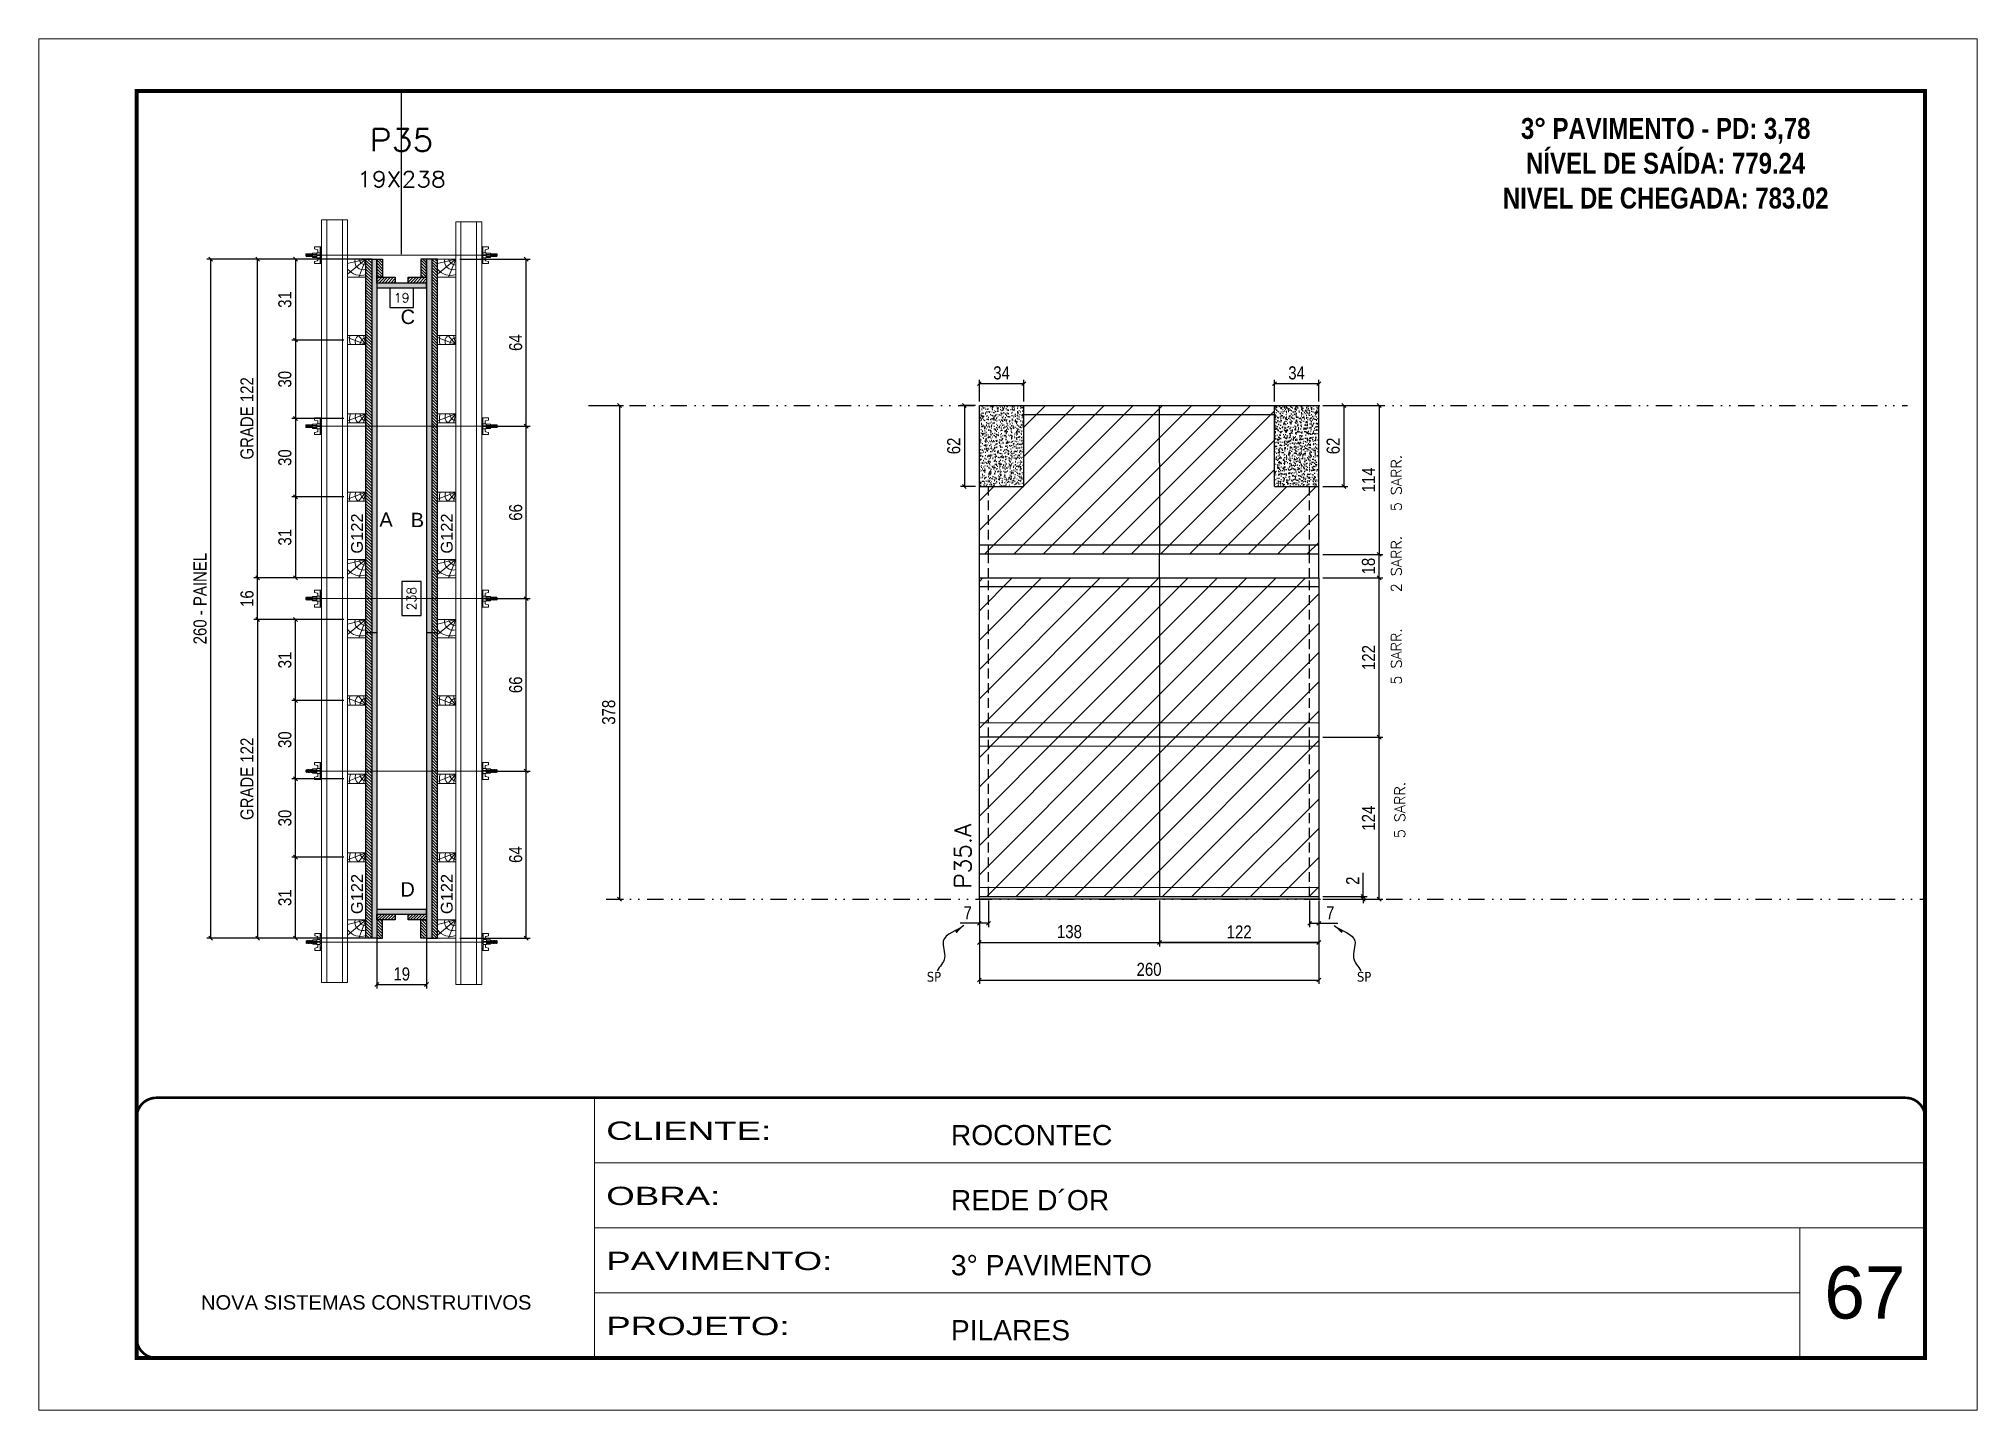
# Model space of a CAD drawing. Extents: x 2949 to 9203, y -16089 to 12527.
# Drawn here: x 6119 to 7604, y -6900 to -5850 of the extents above; entities that cross this region are included whole.
import ezdxf
from ezdxf.enums import TextEntityAlignment as Align

# ---------------------------------------------------------------- set-up
doc = ezdxf.new("R2010")
doc.units = 0
for name, pattern in [('CONTINUO', [0]), ('DASHED', [0.75, 0.5, -0.25]), ('DIVIDE2', [0.625, 0.25, -0.125, 0, -0.125, 0, -0.125]), ('HIDDEN', [0.375, 0.25, -0.125])]:
    doc.linetypes.add(name, pattern=pattern)
for name, color, linetype, lineweight in [('CARIMBO', 255, 'Continuous', 9), ('Folhas', 255, 'Continuous', 9), ('Hachura', 251, 'Continuous', 9), ('Madeira', 126, 'Continuous', 18), ('Perfil Metálico', 224, 'Continuous', 18), ('Sarr 2.2x7', 40, 'Continuous', 9), ('SARRAFO DE PRESSAO', 251, 'DASHED', 9), ('Texto Seção', 7, 'Continuous', 15)]:
    doc.layers.add(name, color=color, linetype=linetype, lineweight=lineweight)
for name, color, linetype in [('CHAPA', 1, 'Continuous'), ('COTA', 241, 'Continuous'), ('Cota Seção (2x)', 4, 'Continuous'), ('cotas', 4, 'Continuous'), ('MEIO_PONT', 93, 'Continuous'), ('NOMENCLATURA', 7, 'Continuous'), ('Nível', 160, 'Continuous'), ('Painéis', 200, 'Continuous'), ('SARR_2.2x7', 40, 'Continuous'), ('SARRAFO', 251, 'Continuous'), ('Sarrafo de Pressão', 42, 'HIDDEN'), ('texto', 7, 'Continuous'), ('Texto de Titulo', 7, 'Continuous'), ('Texto Qtd Sarr', 242, 'Continuous'), ('TEXTO_GERAL', 7, 'Continuous')]:
    doc.layers.add(name, color=color, linetype=linetype)
doc.styles.add('ARIAL', font='arial.ttf')
doc.styles.add('COTA TECNICA', font='techl___.ttf', dxfattribs={"height": 10})
doc.styles.add('COTA TECNICA 2X', font='techl___.ttf', dxfattribs={"height": 10})
doc.styles.add('COTA TECNICA-50', font='techl___.ttf', dxfattribs={"height": 10})
doc.styles.add('REGUA-120', font='ROMANS.shx', dxfattribs={"height": 15})
doc.styles.add('ROMANC', font='techb___.ttf', dxfattribs={"height": 2.5})
doc.styles.add('ROMANS', font='romans.shx')
doc.styles.add('SANSSERIF', font='sas_____.pfb')
doc.styles.get("Standard").update_dxf_attribs({"font": 'arial.ttf'})
doc.styles.add('Tecnologia', font='')
doc.styles.get('Tecnologia').set_extended_font_data('Forgotten Futurist')
doc.dimstyles.new('COTA PAINEL-50', dxfattribs={"dimtxt": 10, "dimasz": 3, "dimexe": 3, "dimexo": 3, "dimgap": 3, "dimtad": 1, "dimdec": 1, "dimzin": 12, "dimdsep": 46, "dimtxsty": 'COTA TECNICA-50', "dimblk1": 'OBLIQUE', "dimblk2": 'OBLIQUE', "dimsah": 1, "dimcen": 0.9, "dimclrd": 4, "dimclre": 4, "dimclrt": 240, "dimadec": 1, "dimazin": 3, "dimtfac": 1, "dimtdec": 1, "dimtmove": 0, "dimatfit": 3, "dimfxl": 1, "dimtolj": 1, "dimtzin": 12, "dimarcsym": 0})
doc.dimstyles.new('PAINEL', dxfattribs={"dimtxt": 10, "dimasz": 3, "dimexe": 3, "dimexo": 3, "dimgap": 3, "dimtad": 1, "dimdec": 1, "dimzin": 12, "dimdsep": 46, "dimtxsty": 'COTA TECNICA', "dimblk1": 'OBLIQUE', "dimblk2": 'OBLIQUE', "dimsah": 1, "dimcen": 0.9, "dimclrd": 4, "dimclre": 4, "dimclrt": 240, "dimadec": 1, "dimazin": 3, "dimtfac": 1, "dimtdec": 1, "dimtmove": 0, "dimatfit": 3, "dimfxl": 1, "dimtolj": 1, "dimtzin": 12, "dimarcsym": 0})
doc.dimstyles.new('SECAO PILAR', dxfattribs={"dimtxt": 10, "dimasz": 3, "dimexe": 3, "dimexo": 3, "dimgap": 3, "dimtad": 1, "dimdec": 1, "dimlfac": 0.5, "dimzin": 12, "dimdsep": 46, "dimtxsty": 'COTA TECNICA 2X', "dimblk1": 'OBLIQUE', "dimblk2": 'OBLIQUE', "dimsah": 1, "dimcen": 0.9, "dimclrd": 256, "dimclre": 256, "dimclrt": 256, "dimadec": 1, "dimazin": 3, "dimtfac": 1, "dimtdec": 1, "dimtmove": 0, "dimatfit": 3, "dimfxl": 1, "dimtolj": 1, "dimtzin": 12, "dimarcsym": 0})
doc.dimstyles.new('SECÇÃO 2', dxfattribs={"dimtxt": 7, "dimasz": 6, "dimexe": 0.18, "dimexo": 2, "dimgap": -4, "dimtad": 3, "dimdec": 1, "dimlfac": 0.5, "dimzin": 12, "dimdsep": 46, "dimtxsty": 'ROMANS', "dimblk": 'ARCHTICK', "dimcen": 0.09, "dimse1": 1, "dimse2": 1, "dimsd1": 1, "dimsd2": 1, "dimclrd": 180, "dimclre": 5, "dimclrt": 1, "dimadec": 0, "dimazin": 3, "dimtfac": 1, "dimtdec": 1, "dimtofl": 0, "dimtmove": 0, "dimatfit": 3, "dimldrblk": 'ARCHTICK', "dimfxl": 1, "dimtolj": 1, "dimtzin": 0, "dimarcsym": 0})
doc.dimstyles.get("Standard").update_dxf_attribs({"dimtxt": 0.18, "dimasz": 0.18, "dimexe": 0.18, "dimexo": 0.0625, "dimgap": 0.09, "dimtad": 0, "dimtih": 1, "dimtoh": 1, "dimdec": 4, "dimzin": 0, "dimdsep": 46, "dimtxsty": 'Standard', "dimcen": 0.09, "dimadec": 0, "dimazin": 0, "dimtfac": 1, "dimtdec": 4, "dimtofl": 0, "dimtmove": 0, "dimatfit": 3, "dimfxl": 1, "dimtolj": 1, "dimtzin": 0, "dimarcsym": 0})
pattern_1 = [(135, (-16513.3511, 3104.8545), (-1.12253202, -1.12253202), [])]
pattern_2 = [(135, (-16521.7511, 2969.8346), (-1.12253202, -1.12253202), [])]
pattern_3 = [(45, (-127670.467, -35347.797), (-11.2253202, 11.2253202), [])]
pattern_4 = [(50, (833.2493, -2813.194), (5.46554, -0.4781726), [0.5715, -6.2865]), (355, (833.2493, -2813.194), (-1.0573026, 5.7317054), [0.4572, -5.0292175]), (100.451445, (833.705, -2813.234), (4.4082374, 5.2535326), [0.4857003, -5.3427073]), (46.1842, (833.249, -2811.67), (8.132371, -1.26127), [0.85725, -9.42975]), (96.63556, (833.927, -2811.775), (7.122124, 7.422784), [0.728551, -8.014068]), (351.18415, (833.249, -2811.67), (7.122124, 7.422784), [0.685799, -7.543792]), (21, (834.0113, -2812.051), (4.5484317, -3.067956), [0.5715, -6.2865]), (326, (834.0113, -2812.051), (1.854061, 5.525639), [0.4572, -5.0292]), (71.451445, (834.3904, -2812.307), (6.4024926, 2.457683), [0.4857003, -5.342698]), (37.5, (833.2493, -2813.1941), (0.0926581, 2.53665117), [0, -4.96824, 0, -5.1054, 0, -5.04825]), (7.5, (833.2493, -2813.194), (2.0045899, 3.0054172), [0, -2.91084, 0, -4.85394, 0, -1.92405]), (327.5, (831.55, -2813.1941), (4.06771786, -0.1718623), [0, -1.905, 0, -5.9436, 0, -7.8867]), (317.5, (830.788, -2813.194), (4.4438754, 0.7627947), [0, -2.4765, 0, -3.94716, 0, -5.6007])]

msp = doc.modelspace()

# ---------------------------------------------------------------- texts
at = {"layer": 'CARIMBO', "style": 'ARIAL'}
msp.add_text('67', height=40, dxfattribs=at).set_placement((7486.89, -6830.32))
at = {"layer": 'NOMENCLATURA', "color": 2, "insert": (7365.36, -5884.41), "char_height": 16, "attachment_point": 2, "style": 'ROMANC'}
msp.add_mtext_dynamic_manual_height_columns('\\P3° PAVIMENTO - PD: 3,78\\PNÍVEL DE SAÍDA: 779.24\\PNIVEL DE CHEGADA: 783.02', width=300.2766, gutter_width=1, heights=[0], dxfattribs=at)
at = {"layer": 'texto', "color": 0, "char_height": 7.5, "attachment_point": 5}
for insert in [(6804.81, -6568.68), (7134.36, -6568.68)]:
    msp.add_mtext('{\\fTahoma|b0|i0|c0|p34;\\C4;SP}', dxfattribs=dict(at, insert=insert))
at = {"layer": 'Texto Seção', "linetype": 'Continuous', "style": 'ROMANS'}
for s, p in [('5 SARR.', (7163.02, -6212.19)), ('2 SARR.', (7163.02, -6274.21)), ('5 SARR.', (7163.02, -6344.96)), ('5 SARR.', (7165.73, -6462.56))]:
    msp.add_text(s, height=8, rotation=90, dxfattribs=at).set_placement(p)
at = {"layer": 'Texto Seção', "color": 0, "linetype": 'Continuous', "style": 'SANSSERIF'}
for p in [(6362.8, -6244.63), (6431.6, -6244.63), (6362.8, -6520.65), (6431.6, -6520.65)]:
    msp.add_text('G122', height=9, rotation=90, dxfattribs=at).set_placement(p, align=Align.MIDDLE_LEFT)
at = {"layer": 'Texto Seção', "style": 'REGUA-120'}
msp.add_text('P35.A', height=13, rotation=90, dxfattribs=at).set_placement((6833.44, -6501.11))
at = {"layer": 'TEXTO_GERAL', "style": 'ARIAL'}
for s, p in [('C', (6401.78, -6063.35)), ('A', (6385.07, -6218.59)), ('B', (6409.08, -6218.86)), ('D', (6401.57, -6501.71))]:
    msp.add_text(s, height=11, dxfattribs=at).set_placement(p, align=Align.MIDDLE_CENTER)

# ---------------------------------------------------------------- blocks, each defined once
blk = doc.blocks.new('9999999999')
at = {"color": 30, "linetype": 'CONTINUO'}
for p, q in [((98564.6, 34230.2), (98564.6, 34429.4)), ((98564.6, 34379.6), (99584, 34379.6)), ((98564.6, 34329.8), (99488, 34329.8)), ((99584, 34329.8), (99488, 34329.8)), ((99488, 34329.8), (99488, 34230.2)), ((98564.6, 34280), (99488, 34280))]:
    blk.add_line(p, q, dxfattribs=at)
at = {"color": 30, "linetype": 'CONTINUO', "const_width": 2}
blk.add_lwpolyline([(99584, 34230.2), (99584, 34414.4, 0.414214), (99569, 34429.4), (98229, 34429.4, 0.414214), (98214, 34414.4), (98214, 34245.2, 0.414214), (98229, 34230.2), (99584, 34230.2)], format="xyb", dxfattribs=at)
at = {"layer": 'Folhas'}
blk.add_lwpolyline([(98139, 34190.2), (99624, 34190.2), (99624, 35240.2), (98139, 35240.2)], close=True, dxfattribs=at)
at = {"layer": 'Folhas', "color": 30, "const_width": 3}
blk.add_lwpolyline([(98214, 34230.2), (99584, 34230.2), (99584, 35200.2), (98214, 35200.2)], close=True, dxfattribs=at)
at = {"color": 7, "linetype": 'Continuous', "ltscale": 5, "style": 'ARIAL'}
for s, height, p in [('ROCONTEC', 15.48, (98837.7, 34393.1)), ('REDE D´OR', 15.48, (98837.7, 34343.3)), ('3° PAVIMENTO', 15.483, (98837.7, 34293.5)), ('NOVA SISTEMAS CONSTRUTIVOS', 11.059, (98263.2, 34267.2)), ('PILARES', 15.48, (98837.7, 34243.7))]:
    blk.add_text(s, height=height, dxfattribs=at).set_placement(p)
at = {"layer": 'Folhas', "color": 7, "style": 'Tecnologia', "width": 1.5}
for s, p in [('CLIENTE:', (98573.7, 34397.2)), ('OBRA:', (98573.7, 34347.3)), ('PAVIMENTO:', (98573.7, 34297.5)), ('PROJETO:', (98573.7, 34247.7))]:
    blk.add_text(s, height=14, dxfattribs=at).set_placement(p)
blk = doc.blocks.new('titulo1')
at = {"layer": 'Defpoints', "color": 252, "linetype": 'HIDDEN', "ltscale": 2}
blk.add_line((0, 0), (0, 125), dxfattribs=at)
at = {"layer": 'Defpoints', "style": 'ROMANS', "oblique": 15}
blk.add_attdef('FOLHA', text='', height=10, dxfattribs=at).set_placement((0, 15.6), align=Align.MIDDLE_CENTER)
at = {"layer": 'Texto Qtd Sarr', "color": 3, "style": 'ROMANS', "oblique": 15}
for tag, height, p in [('TITULO', 17, (0, 71.4)), ('SEÇÃO', 12, (0, 41.5))]:
    blk.add_attdef(tag, text='', height=height, dxfattribs=at).set_placement(p, align=Align.MIDDLE_CENTER)
blk = doc.blocks.new('*D2024')
at = {"layer": 'Cota Seção (2x)', "color": 180, "lineweight": -2, "transparency": 16777216}
for p, q in [((6406.1, -6041.3), (6388.1, -6041.3)), ((6388.1, -6041.3), (6388.1, -6056.3)), ((6406.1, -6056.3), (6406.1, -6041.3)), ((6388.1, -6056.3), (6406.1, -6056.3))]:
    blk.add_line(p, q, dxfattribs=at)
at = {"layer": 'Defpoints', "color": 0, "transparency": 16777216}
for p in [(6378.1, -6058.4), (6416.1, -6058.4), (6378.1, -6060.3)]:
    blk.add_point(p, dxfattribs=at)
at = {"layer": 'Cota Seção (2x)', "color": 1, "transparency": 16777216, "insert": (6397.1, -6048.8), "char_height": 7, "attachment_point": 5, "style": 'ROMANS'}
blk.add_mtext('\\A1;19', dxfattribs=at)
blk = doc.blocks.new('_ArchTick')
at = {"color": 0, "linetype": 'ByBlock', "const_width": 0.15}
blk.add_lwpolyline([(-0.5, -0.5), (0.5, 0.5)], dxfattribs=at)
blk = doc.blocks.new('_Oblique')
at = {"color": 0, "linetype": 'ByBlock', "lineweight": -2}
blk.add_line((-0.5, -0.5), (0.5, 0.5), dxfattribs=at)
blk = doc.blocks.new('*D2025')
at = {"layer": 'COTA', "lineweight": -2, "transparency": 16777216}
for p, q in [((6374.4, -6019.1), (6247.7, -6019.1)), ((6250.7, -6019.1), (6250.7, -6539.1)), ((6374.4, -6539.1), (6247.7, -6539.1))]:
    blk.add_line(p, q, dxfattribs=at)
at = {"layer": 'Defpoints', "color": 0, "transparency": 16777216}
for p in [(6377.4, -6019.1), (6250.7, -6539.1), (6377.4, -6539.1)]:
    blk.add_point(p, dxfattribs=at)
at = {"layer": 'COTA', "lineweight": -2, "transparency": 16777216, "xscale": 3, "yscale": 3, "zscale": 3}
for p, rotation in [((6250.7, -6019.1), 90), ((6250.7, -6539.1), 270)]:
    blk.add_blockref('_Oblique', p, dxfattribs=dict(at, rotation=rotation))
at = {"layer": 'COTA', "transparency": 16777216, "insert": (6242.6, -6279.1), "char_height": 10, "attachment_point": 5, "rotation": 90, "style": 'COTA TECNICA 2X'}
blk.add_mtext('\\A1;260 - PAINEL', dxfattribs=at)
blk = doc.blocks.new('C')
at = {"layer": 'Hachura', "color": 0}
for p, q in [((0, 3.22), (0, -3.22)), ((0.45, 3.22), (0, 3.22)), ((0.46, 3.16), (0, 3.16)), ((0.46, 3.05), (0, 3.05)), ((0.46, 2.88), (0, 2.88)), ((0, 2.75), (0, -1.16)), ((0.46, 2.65), (0, 2.65)), ((0.46, 2.23), (0, 2.23)), ((0.46, 1.51), (0, 1.51)), ((0.39, 0.49), (0.17, 0.49)), ((0.45, -3.23), (0.45, 3.22)), ((0.45, 3.22), (2.58, 3.22)), ((1.74, 0.97), (0.45, 0.97)), ((1.45, 0.1), (0.45, 0.1)), ((1.35, 1.94), (1.35, 0.96)), ((2.58, 2.39), (1.47, 2.09)), ((1.74, -0.97), (1.74, 0.97)), ((1.74, 0.97), (1.74, 0.84)), ((1.74, 0.97), (1.74, 0.84)), ((1.74, 0.84), (3.35, 0.84)), ((3.35, 0.45), (1.74, 0.45)), ((2.58, 3.22), (2.58, 2.39)), ((3.32, 0.84), (3.32, -0.84)), ((3.35, 0.84), (3.35, -0.84)), ((3.68, 0.45), (3.35, 0.45)), ((3.84, -0.52), (3.35, 0.45)), ((3.35, 0.06), (3.67, -0.57)), ((3.68, 0.45), (4.16, -0.52)), ((3.72, 0.5), (4.25, -0.57)), ((4.37, -0.55), (3.83, 0.53)), ((4.15, 0.45), (3.93, 0.45)), ((4.42, -0.52), (3.93, 0.45)), ((4.15, 0.45), (4.26, 0.45)), ((4.26, 0.45), (4.74, -0.52)), ((4.3, 0.5), (4.83, -0.57)), ((4.95, -0.55), (4.41, 0.53)), ((4.51, 0.45), (4.84, 0.45)), ((5, -0.52), (4.51, 0.45)), ((4.84, 0.45), (5.32, -0.52)), ((4.88, 0.5), (5.41, -0.57)), ((5.53, -0.55), (4.99, 0.53)), ((5.58, -0.52), (5.09, 0.45)), ((5.42, 0.45), (5.09, 0.45)), ((5.58, -0.52), (5.09, 0.45)), ((5.42, 0.45), (5.74, -0.19)), ((5.46, 0.5), (5.74, -0.07)), ((5.74, 0.19), (5.57, 0.53)), ((5.74, 0.32), (5.68, 0.45)), ((5.68, 0.45), (5.74, 0.45)), ((5.74, 0.45), (5.9, 0.29)), ((5.74, 0.45), (5.74, -0.52)), ((5.9, -0.36), (5.9, 0.29)), ((0.45, 0), (0, 0)), ((0.46, -1.52), (0, -1.52)), ((0.46, -2.23), (0, -2.23)), ((0.46, -2.65), (0, -2.65)), ((0.46, -2.88), (0, -2.88)), ((0.46, -3.05), (0, -3.05)), ((0.46, -3.16), (0, -3.16)), ((0, -3.22), (2.57, -3.22)), ((0.08, -0.48), (0.29, -0.48)), ((0.29, -0.48), (0.4, -0.48)), ((0.45, 0), (0.45, -0.97)), ((0.45, -0.16), (1.45, -0.16)), ((0.45, -0.65), (0.45, -0.32)), ((0.45, -3.23), (0.45, -0.65)), ((0.45, -0.97), (1.74, -0.97)), ((1.35, -1.94), (1.35, -0.97)), ((2.58, -2.39), (1.47, -2.1)), ((3.35, -0.32), (1.74, -0.32)), ((3.35, -0.84), (1.74, -0.84)), ((2.58, -3.23), (2.58, -2.39)), ((3.35, -0.07), (3.58, -0.52)), ((3.35, -0.52), (3.58, -0.52)), ((3.84, -0.52), (4.16, -0.52)), ((4.42, -0.52), (4.74, -0.52)), ((4.63, -0.52), (4.74, -0.52)), ((5, -0.52), (5.32, -0.52)), ((5.58, -0.52), (5.74, -0.52)), ((5.74, -0.52), (5.9, -0.36)), ((5.74, -0.52), (5.74, -0.52))]:
    blk.add_line(p, q, dxfattribs=at)
for centre, radius, start, end in [((1.52, 1.94), 0.161, 104.74356, 180), ((1.44, -0.03), 0.129, 272.69497, 87.30503), ((3.81, 0.39), 0.143, 25.56881, 154.43119), ((4.39, 0.39), 0.143, 25.56881, 154.43119), ((4.97, 0.39), 0.143, 25.56881, 154.43119), ((5.55, 0.39), 0.143, 25.56881, 154.43119), ((0.17, -0.37), 0.174, 221.74404, 317.85924), ((1.52, -1.94), 0.161, 180, 255.25644), ((3.71, -0.4), 0.174, 222.14076, 318.25596), ((4.29, -0.4), 0.174, 222.14076, 318.25596), ((4.87, -0.4), 0.174, 222.14076, 318.25596), ((5.45, -0.4), 0.174, 222.14076, 318.25596), ((5.61, -0.4), 0.174, 317.85924, 318.25596)]:
    blk.add_arc(centre, radius, start, end, dxfattribs=at)
blk = doc.blocks.new('PONTALETE')
at = {"layer": 'Madeira'}
for q in [(2.71, 7), (7, 5.76), (7, 1.74)]:
    blk.add_line((0, 0), q, dxfattribs=at)
blk.add_lwpolyline([(0, 0), (7, 0), (7, 7), (0, 7)], close=True, dxfattribs=at)
for centre, radius, start, end in [((2.04, 0.06), 6.23, 37.28179, 109.09128), ((1.09, 0.9), 3.19, 343.60304, 109.98471), ((-0.21, -0.78), 3.09, 14.63219, 86.0383)]:
    blk.add_arc(centre, radius, start, end, dxfattribs=at)
blk = doc.blocks.new('MEIO PONTALETE')
at = {"layer": 'Madeira'}
for q in [(2.71, 7), (3.5, 2.88), (3.5, 0.87)]:
    blk.add_line((0, 0), q, dxfattribs=at)
blk.add_lwpolyline([(0, 0), (3.5, 0), (3.5, 7), (0, 7)], close=True, dxfattribs=at)
for centre, radius, start, end in [((2.04, 0.06), 6.23, 76.44987, 109.09128), ((1.09, 0.9), 3.19, 40.90626, 109.98471), ((-0.21, -0.78), 3.09, 14.63219, 86.0383)]:
    blk.add_arc(centre, radius, start, end, dxfattribs=at)
blk = doc.blocks.new('*D2056')
at = {"layer": 'COTA', "lineweight": -2, "transparency": 16777216}
for p, q in [((6352.7, -6019.1), (6312.8, -6019.1)), ((6315.8, -6019.1), (6315.8, -6081.1)), ((6352.7, -6081.1), (6312.8, -6081.1))]:
    blk.add_line(p, q, dxfattribs=at)
at = {"layer": 'Defpoints', "color": 0, "transparency": 16777216}
for p in [(6355.7, -6019.1), (6315.8, -6081.1), (6355.7, -6081.1)]:
    blk.add_point(p, dxfattribs=at)
at = {"layer": 'COTA', "lineweight": -2, "transparency": 16777216, "xscale": 3, "yscale": 3, "zscale": 3}
for p, rotation in [((6315.8, -6019.1), 90), ((6315.8, -6081.1), 270)]:
    blk.add_blockref('_Oblique', p, dxfattribs=dict(at, rotation=rotation))
at = {"layer": 'COTA', "transparency": 16777216, "insert": (6307.6, -6050.1), "char_height": 10, "attachment_point": 5, "rotation": 90, "style": 'COTA TECNICA 2X'}
blk.add_mtext('\\A1;31', dxfattribs=at)
blk = doc.blocks.new('*D2057')
at = {"layer": 'COTA', "lineweight": -2, "transparency": 16777216}
for p, q in [((6352.7, -6081.1), (6312.8, -6081.1)), ((6315.8, -6081.1), (6315.8, -6141.1)), ((6352.7, -6141.1), (6312.8, -6141.1))]:
    blk.add_line(p, q, dxfattribs=at)
at = {"layer": 'Defpoints', "color": 0, "transparency": 16777216}
for p in [(6355.7, -6081.1), (6315.8, -6141.1), (6355.7, -6141.1)]:
    blk.add_point(p, dxfattribs=at)
at = {"layer": 'COTA', "lineweight": -2, "transparency": 16777216, "xscale": 3, "yscale": 3, "zscale": 3}
for p, rotation in [((6315.8, -6081.1), 90), ((6315.8, -6141.1), 270)]:
    blk.add_blockref('_Oblique', p, dxfattribs=dict(at, rotation=rotation))
at = {"layer": 'COTA', "transparency": 16777216, "insert": (6307.6, -6111.1), "char_height": 10, "attachment_point": 5, "rotation": 90, "style": 'COTA TECNICA 2X'}
blk.add_mtext('\\A1;30', dxfattribs=at)
blk = doc.blocks.new('*D2058')
at = {"layer": 'COTA', "lineweight": -2, "transparency": 16777216}
for p, q in [((6352.7, -6141.1), (6312.8, -6141.1)), ((6315.8, -6141.1), (6315.8, -6201.1)), ((6352.7, -6201.1), (6312.8, -6201.1))]:
    blk.add_line(p, q, dxfattribs=at)
at = {"layer": 'Defpoints', "color": 0, "transparency": 16777216}
for p in [(6355.7, -6141.1), (6315.8, -6201.1), (6355.7, -6201.1)]:
    blk.add_point(p, dxfattribs=at)
at = {"layer": 'COTA', "lineweight": -2, "transparency": 16777216, "xscale": 3, "yscale": 3, "zscale": 3}
for p, rotation in [((6315.8, -6141.1), 90), ((6315.8, -6201.1), 270)]:
    blk.add_blockref('_Oblique', p, dxfattribs=dict(at, rotation=rotation))
at = {"layer": 'COTA', "transparency": 16777216, "insert": (6307.6, -6171.1), "char_height": 10, "attachment_point": 5, "rotation": 90, "style": 'COTA TECNICA 2X'}
blk.add_mtext('\\A1;30', dxfattribs=at)
blk = doc.blocks.new('*D2059')
at = {"layer": 'COTA', "lineweight": -2, "transparency": 16777216}
for p, q in [((6352.7, -6201.1), (6312.8, -6201.1)), ((6315.8, -6201.1), (6315.8, -6263.1)), ((6352.7, -6263.1), (6312.8, -6263.1))]:
    blk.add_line(p, q, dxfattribs=at)
at = {"layer": 'Defpoints', "color": 0, "transparency": 16777216}
for p in [(6355.7, -6201.1), (6315.8, -6263.1), (6355.7, -6263.1)]:
    blk.add_point(p, dxfattribs=at)
at = {"layer": 'COTA', "lineweight": -2, "transparency": 16777216, "xscale": 3, "yscale": 3, "zscale": 3}
for p, rotation in [((6315.8, -6201.1), 90), ((6315.8, -6263.1), 270)]:
    blk.add_blockref('_Oblique', p, dxfattribs=dict(at, rotation=rotation))
at = {"layer": 'COTA', "transparency": 16777216, "insert": (6307.6, -6232.1), "char_height": 10, "attachment_point": 5, "rotation": 90, "style": 'COTA TECNICA 2X'}
blk.add_mtext('\\A1;31', dxfattribs=at)
blk = doc.blocks.new('*D2060')
at = {"layer": 'COTA', "lineweight": -2, "transparency": 16777216}
for p, q in [((6352.7, -6019.1), (6283.7, -6019.1)), ((6286.7, -6263.1), (6286.7, -6019.1)), ((6352.7, -6263.1), (6283.7, -6263.1))]:
    blk.add_line(p, q, dxfattribs=at)
at = {"layer": 'Defpoints', "color": 0, "transparency": 16777216}
for p in [(6286.7, -6019.1), (6355.7, -6019.1), (6355.7, -6263.1)]:
    blk.add_point(p, dxfattribs=at)
at = {"layer": 'COTA', "lineweight": -2, "transparency": 16777216, "xscale": 3, "yscale": 3, "zscale": 3}
for p, rotation in [((6286.7, -6019.1), 90), ((6286.7, -6263.1), 270)]:
    blk.add_blockref('_Oblique', p, dxfattribs=dict(at, rotation=rotation))
at = {"layer": 'COTA', "transparency": 16777216, "insert": (6278.6, -6141.1), "char_height": 10, "attachment_point": 5, "rotation": 90, "style": 'COTA TECNICA 2X'}
blk.add_mtext('\\A1;GRADE 122', dxfattribs=at)
blk = doc.blocks.new('*D2026')
at = {"layer": 'COTA', "lineweight": -2, "transparency": 16777216}
for p, q in [((6352.7, -6477.1), (6312.8, -6477.1)), ((6315.8, -6539.1), (6315.8, -6477.1)), ((6352.7, -6539.1), (6312.8, -6539.1))]:
    blk.add_line(p, q, dxfattribs=at)
at = {"layer": 'Defpoints', "color": 0, "transparency": 16777216}
for p in [(6315.8, -6477.1), (6355.7, -6477.1), (6355.7, -6539.1)]:
    blk.add_point(p, dxfattribs=at)
at = {"layer": 'COTA', "lineweight": -2, "transparency": 16777216, "xscale": 3, "yscale": 3, "zscale": 3}
for p, rotation in [((6315.8, -6477.1), 90), ((6315.8, -6539.1), 270)]:
    blk.add_blockref('_Oblique', p, dxfattribs=dict(at, rotation=rotation))
at = {"layer": 'COTA', "transparency": 16777216, "insert": (6307.6, -6508.1), "char_height": 10, "attachment_point": 5, "rotation": 90, "style": 'COTA TECNICA 2X'}
blk.add_mtext('\\A1;31', dxfattribs=at)
blk = doc.blocks.new('*D2027')
at = {"layer": 'COTA', "lineweight": -2, "transparency": 16777216}
for p, q in [((6352.7, -6417.1), (6312.8, -6417.1)), ((6315.8, -6477.1), (6315.8, -6417.1)), ((6352.7, -6477.1), (6312.8, -6477.1))]:
    blk.add_line(p, q, dxfattribs=at)
at = {"layer": 'Defpoints', "color": 0, "transparency": 16777216}
for p in [(6315.8, -6417.1), (6355.7, -6417.1), (6355.7, -6477.1)]:
    blk.add_point(p, dxfattribs=at)
at = {"layer": 'COTA', "lineweight": -2, "transparency": 16777216, "xscale": 3, "yscale": 3, "zscale": 3}
for p, rotation in [((6315.8, -6417.1), 90), ((6315.8, -6477.1), 270)]:
    blk.add_blockref('_Oblique', p, dxfattribs=dict(at, rotation=rotation))
at = {"layer": 'COTA', "transparency": 16777216, "insert": (6307.6, -6447.1), "char_height": 10, "attachment_point": 5, "rotation": 90, "style": 'COTA TECNICA 2X'}
blk.add_mtext('\\A1;30', dxfattribs=at)
blk = doc.blocks.new('*D2028')
at = {"layer": 'COTA', "lineweight": -2, "transparency": 16777216}
for p, q in [((6352.7, -6357.1), (6312.8, -6357.1)), ((6315.8, -6417.1), (6315.8, -6357.1)), ((6352.7, -6417.1), (6312.8, -6417.1))]:
    blk.add_line(p, q, dxfattribs=at)
at = {"layer": 'Defpoints', "color": 0, "transparency": 16777216}
for p in [(6315.8, -6357.1), (6355.7, -6357.1), (6355.7, -6417.1)]:
    blk.add_point(p, dxfattribs=at)
at = {"layer": 'COTA', "lineweight": -2, "transparency": 16777216, "xscale": 3, "yscale": 3, "zscale": 3}
for p, rotation in [((6315.8, -6357.1), 90), ((6315.8, -6417.1), 270)]:
    blk.add_blockref('_Oblique', p, dxfattribs=dict(at, rotation=rotation))
at = {"layer": 'COTA', "transparency": 16777216, "insert": (6307.6, -6387.1), "char_height": 10, "attachment_point": 5, "rotation": 90, "style": 'COTA TECNICA 2X'}
blk.add_mtext('\\A1;30', dxfattribs=at)
blk = doc.blocks.new('*D2029')
at = {"layer": 'COTA', "lineweight": -2, "transparency": 16777216}
for p, q in [((6352.7, -6295.1), (6312.8, -6295.1)), ((6315.8, -6357.1), (6315.8, -6295.1)), ((6352.7, -6357.1), (6312.8, -6357.1))]:
    blk.add_line(p, q, dxfattribs=at)
at = {"layer": 'Defpoints', "color": 0, "transparency": 16777216}
for p in [(6315.8, -6295.1), (6355.7, -6295.1), (6355.7, -6357.1)]:
    blk.add_point(p, dxfattribs=at)
at = {"layer": 'COTA', "lineweight": -2, "transparency": 16777216, "xscale": 3, "yscale": 3, "zscale": 3}
for p, rotation in [((6315.8, -6295.1), 90), ((6315.8, -6357.1), 270)]:
    blk.add_blockref('_Oblique', p, dxfattribs=dict(at, rotation=rotation))
at = {"layer": 'COTA', "transparency": 16777216, "insert": (6307.6, -6326.1), "char_height": 10, "attachment_point": 5, "rotation": 90, "style": 'COTA TECNICA 2X'}
blk.add_mtext('\\A1;31', dxfattribs=at)
blk = doc.blocks.new('*D2030')
at = {"layer": 'COTA', "lineweight": -2, "transparency": 16777216}
for p, q in [((6352.7, -6295.1), (6283.7, -6295.1)), ((6286.7, -6295.1), (6286.7, -6539.1)), ((6352.7, -6539.1), (6283.7, -6539.1))]:
    blk.add_line(p, q, dxfattribs=at)
at = {"layer": 'Defpoints', "color": 0, "transparency": 16777216}
for p in [(6355.7, -6295.1), (6286.7, -6539.1), (6355.7, -6539.1)]:
    blk.add_point(p, dxfattribs=at)
at = {"layer": 'COTA', "lineweight": -2, "transparency": 16777216, "xscale": 3, "yscale": 3, "zscale": 3}
for p, rotation in [((6286.7, -6295.1), 90), ((6286.7, -6539.1), 270)]:
    blk.add_blockref('_Oblique', p, dxfattribs=dict(at, rotation=rotation))
at = {"layer": 'COTA', "transparency": 16777216, "insert": (6278.6, -6417.1), "char_height": 10, "attachment_point": 5, "rotation": 90, "style": 'COTA TECNICA 2X'}
blk.add_mtext('\\A1;GRADE 122', dxfattribs=at)
blk = doc.blocks.new('*D2061')
at = {"layer": 'COTA', "lineweight": -2, "transparency": 16777216}
for p, q in [((6352.7, -6263.1), (6283.7, -6263.1)), ((6286.7, -6295.1), (6286.7, -6263.1)), ((6352.7, -6295.1), (6283.7, -6295.1))]:
    blk.add_line(p, q, dxfattribs=at)
at = {"layer": 'Defpoints', "color": 0, "transparency": 16777216}
for p in [(6286.7, -6263.1), (6355.7, -6263.1), (6355.7, -6295.1)]:
    blk.add_point(p, dxfattribs=at)
at = {"layer": 'COTA', "lineweight": -2, "transparency": 16777216, "xscale": 3, "yscale": 3, "zscale": 3}
for p, rotation in [((6286.7, -6263.1), 90), ((6286.7, -6295.1), 270)]:
    blk.add_blockref('_Oblique', p, dxfattribs=dict(at, rotation=rotation))
at = {"layer": 'COTA', "transparency": 16777216, "insert": (6278.6, -6279.1), "char_height": 10, "attachment_point": 5, "rotation": 90, "style": 'COTA TECNICA 2X'}
blk.add_mtext('\\A1;16', dxfattribs=at)
blk = doc.blocks.new('*D2062')
at = {"layer": 'COTA', "lineweight": -2, "transparency": 16777216}
for p, q in [((6468, -6411.1), (6495.5, -6411.1)), ((6492.5, -6539.1), (6492.5, -6411.1)), ((6441.5, -6539.1), (6495.5, -6539.1))]:
    blk.add_line(p, q, dxfattribs=at)
at = {"layer": 'Defpoints', "color": 0, "transparency": 16777216}
for p in [(6465, -6411.1), (6492.5, -6411.1), (6438.5, -6539.1)]:
    blk.add_point(p, dxfattribs=at)
at = {"layer": 'COTA', "lineweight": -2, "transparency": 16777216, "xscale": 3, "yscale": 3, "zscale": 3}
for p, rotation in [((6492.5, -6411.1), 90), ((6492.5, -6539.1), 270)]:
    blk.add_blockref('_Oblique', p, dxfattribs=dict(at, rotation=rotation))
at = {"layer": 'COTA', "transparency": 16777216, "insert": (6484.4, -6475.1), "char_height": 10, "attachment_point": 5, "rotation": 90, "style": 'COTA TECNICA 2X'}
blk.add_mtext('\\A1;64', dxfattribs=at)
blk = doc.blocks.new('*D2063')
at = {"layer": 'COTA', "lineweight": -2, "transparency": 16777216}
for p, q in [((6461.4, -6279.1), (6495.5, -6279.1)), ((6492.5, -6411.1), (6492.5, -6279.1)), ((6468, -6411.1), (6495.5, -6411.1))]:
    blk.add_line(p, q, dxfattribs=at)
at = {"layer": 'Defpoints', "color": 0, "transparency": 16777216}
for p in [(6458.4, -6279.1), (6492.5, -6279.1), (6465, -6411.1)]:
    blk.add_point(p, dxfattribs=at)
at = {"layer": 'COTA', "lineweight": -2, "transparency": 16777216, "xscale": 3, "yscale": 3, "zscale": 3}
for p, rotation in [((6492.5, -6279.1), 90), ((6492.5, -6411.1), 270)]:
    blk.add_blockref('_Oblique', p, dxfattribs=dict(at, rotation=rotation))
at = {"layer": 'COTA', "transparency": 16777216, "insert": (6484.4, -6345.1), "char_height": 10, "attachment_point": 5, "rotation": 90, "style": 'COTA TECNICA 2X'}
blk.add_mtext('\\A1;66', dxfattribs=at)
blk = doc.blocks.new('*D2064')
at = {"layer": 'COTA', "lineweight": -2, "transparency": 16777216}
for p, q in [((6461.4, -6147.1), (6495.5, -6147.1)), ((6492.5, -6279.1), (6492.5, -6147.1)), ((6461.4, -6279.1), (6495.5, -6279.1))]:
    blk.add_line(p, q, dxfattribs=at)
at = {"layer": 'Defpoints', "color": 0, "transparency": 16777216}
for p in [(6458.4, -6147.1), (6492.5, -6147.1), (6458.4, -6279.1)]:
    blk.add_point(p, dxfattribs=at)
at = {"layer": 'COTA', "lineweight": -2, "transparency": 16777216, "xscale": 3, "yscale": 3, "zscale": 3}
for p, rotation in [((6492.5, -6147.1), 90), ((6492.5, -6279.1), 270)]:
    blk.add_blockref('_Oblique', p, dxfattribs=dict(at, rotation=rotation))
at = {"layer": 'COTA', "transparency": 16777216, "insert": (6484.4, -6213.1), "char_height": 10, "attachment_point": 5, "rotation": 90, "style": 'COTA TECNICA 2X'}
blk.add_mtext('\\A1;66', dxfattribs=at)
blk = doc.blocks.new('*D2065')
at = {"layer": 'COTA', "lineweight": -2, "transparency": 16777216}
for p, q in [((6441.5, -6019.1), (6495.5, -6019.1)), ((6492.5, -6147.1), (6492.5, -6019.1)), ((6461.4, -6147.1), (6495.5, -6147.1))]:
    blk.add_line(p, q, dxfattribs=at)
at = {"layer": 'Defpoints', "color": 0, "transparency": 16777216}
for p in [(6438.5, -6019.1), (6492.5, -6019.1), (6458.4, -6147.1)]:
    blk.add_point(p, dxfattribs=at)
at = {"layer": 'COTA', "lineweight": -2, "transparency": 16777216, "xscale": 3, "yscale": 3, "zscale": 3}
for p, rotation in [((6492.5, -6019.1), 90), ((6492.5, -6147.1), 270)]:
    blk.add_blockref('_Oblique', p, dxfattribs=dict(at, rotation=rotation))
at = {"layer": 'COTA', "transparency": 16777216, "insert": (6484.4, -6083.1), "char_height": 10, "attachment_point": 5, "rotation": 90, "style": 'COTA TECNICA 2X'}
blk.add_mtext('\\A1;64', dxfattribs=at)
blk = doc.blocks.new('*D2066')
at = {"layer": 'COTA', "lineweight": -2, "transparency": 16777216}
for p, q in [((6378.1, -6523.7), (6378.1, -6577.6)), ((6416.1, -6523.7), (6416.1, -6577.6)), ((6378.1, -6574.6), (6416.1, -6574.6))]:
    blk.add_line(p, q, dxfattribs=at)
at = {"layer": 'Defpoints', "color": 0, "transparency": 16777216}
for p in [(6378.1, -6520.7), (6416.1, -6520.7), (6416.1, -6574.6)]:
    blk.add_point(p, dxfattribs=at)
at = {"layer": 'COTA', "lineweight": -2, "transparency": 16777216, "xscale": 3, "yscale": 3, "zscale": 3, "rotation": 180}
blk.add_blockref('_Oblique', (6378.1, -6574.6), dxfattribs=at)
at = {"layer": 'COTA', "lineweight": -2, "transparency": 16777216, "xscale": 3, "yscale": 3, "zscale": 3}
blk.add_blockref('_Oblique', (6416.1, -6574.6), dxfattribs=at)
at = {"layer": 'COTA', "transparency": 16777216, "insert": (6397.1, -6566.5), "char_height": 10, "attachment_point": 5, "style": 'COTA TECNICA 2X'}
blk.add_mtext('\\A1;19', dxfattribs=at)
blk = doc.blocks.new('*D2031')
at = {"layer": 'COTA', "color": 180, "lineweight": -2, "transparency": 16777216}
for p, q in [((6412.1, -6266.1), (6397.1, -6266.1)), ((6397.1, -6266.1), (6397.1, -6292.1)), ((6412.1, -6292.1), (6412.1, -6266.1)), ((6397.1, -6292.1), (6412.1, -6292.1))]:
    blk.add_line(p, q, dxfattribs=at)
at = {"layer": 'Defpoints', "color": 0, "transparency": 16777216}
for p in [(6416.1, -6041.1), (6416.1, -6517.1), (6416.1, -6517.1)]:
    blk.add_point(p, dxfattribs=at)
at = {"layer": 'COTA', "color": 1, "transparency": 16777216, "insert": (6404.6, -6279.1), "char_height": 7, "attachment_point": 5, "rotation": 90, "style": 'ROMANS'}
blk.add_mtext('\\A1;238', dxfattribs=at)
blk = doc.blocks.new('*D2039')
at = {"layer": 'cotas', "color": 4, "linetype": 'ByBlock', "lineweight": -2, "transparency": 16777216}
for p, q in [((6543.2, -6131.2), (6566.9, -6131.2)), ((6563.9, -6131.2), (6563.9, -6509.2)), ((6556.7, -6509.2), (6566.9, -6509.2))]:
    blk.add_line(p, q, dxfattribs=at)
at = {"layer": 'Defpoints', "color": 0, "linetype": 'ByBlock', "transparency": 16777216}
for p in [(6540.2, -6131.2), (6553.7, -6509.2), (6563.9, -6509.2)]:
    blk.add_point(p, dxfattribs=at)
at = {"layer": 'cotas', "color": 4, "linetype": 'ByBlock', "lineweight": -2, "transparency": 16777216, "xscale": 3, "yscale": 3, "zscale": 3}
for p, rotation in [((6563.9, -6131.2), 90), ((6563.9, -6509.2), 270)]:
    blk.add_blockref('_Oblique', p, dxfattribs=dict(at, rotation=rotation))
at = {"layer": 'cotas', "color": 240, "linetype": 'ByBlock', "transparency": 16777216, "insert": (6555.7, -6366.1), "char_height": 10, "attachment_point": 5, "rotation": 90, "style": 'COTA TECNICA'}
blk.add_mtext('\\A1;378', dxfattribs=at)
blk = doc.blocks.new('*D2040')
at = {"layer": 'COTA', "color": 4, "lineweight": -2, "transparency": 16777216}
for p, q in [((6839.6, -6510.2), (6839.6, -6574.1)), ((7099.6, -6510.2), (7099.6, -6574.1)), ((6839.6, -6571.1), (7099.6, -6571.1))]:
    blk.add_line(p, q, dxfattribs=at)
at = {"layer": 'Defpoints', "color": 0, "transparency": 16777216}
for p in [(6839.6, -6507.2), (7099.6, -6507.2), (7099.6, -6571.1)]:
    blk.add_point(p, dxfattribs=at)
at = {"layer": 'COTA', "color": 4, "lineweight": -2, "transparency": 16777216, "xscale": 3, "yscale": 3, "zscale": 3, "rotation": 180}
blk.add_blockref('_Oblique', (6839.6, -6571.1), dxfattribs=at)
at = {"layer": 'COTA', "color": 4, "lineweight": -2, "transparency": 16777216, "xscale": 3, "yscale": 3, "zscale": 3}
blk.add_blockref('_Oblique', (7099.6, -6571.1), dxfattribs=at)
at = {"layer": 'COTA', "color": 240, "transparency": 16777216, "insert": (6969.6, -6563), "char_height": 10, "attachment_point": 5, "style": 'COTA TECNICA'}
blk.add_mtext('\\A1;260', dxfattribs=at)
blk = doc.blocks.new('*D2041')
at = {"layer": 'COTA', "color": 4, "lineweight": -2, "transparency": 16777216}
for p, q in [((6839.6, -6512.2), (6839.6, -6530.7)), ((6846.6, -6510.2), (6846.6, -6530.7)), ((6839.6, -6527.7), (6824.9, -6527.7)), ((6846.6, -6527.7), (6839.6, -6527.7))]:
    blk.add_line(p, q, dxfattribs=at)
at = {"layer": 'Defpoints', "color": 0, "transparency": 16777216}
for p in [(6839.6, -6509.2), (6846.6, -6507.2), (6839.6, -6527.7)]:
    blk.add_point(p, dxfattribs=at)
at = {"layer": 'COTA', "color": 4, "lineweight": -2, "transparency": 16777216, "xscale": 3, "yscale": 3, "zscale": 3, "rotation": 180}
blk.add_blockref('_Oblique', (6839.6, -6527.7), dxfattribs=at)
at = {"layer": 'COTA', "color": 4, "lineweight": -2, "transparency": 16777216, "xscale": 3, "yscale": 3, "zscale": 3}
blk.add_blockref('_Oblique', (6846.6, -6527.7), dxfattribs=at)
at = {"layer": 'COTA', "color": 240, "transparency": 16777216, "insert": (6830.7, -6519.6), "char_height": 10, "attachment_point": 5, "style": 'COTA TECNICA-50'}
blk.add_mtext('\\A1;7', dxfattribs=at)
blk = doc.blocks.new('*D2042')
at = {"layer": 'COTA', "color": 4, "lineweight": -2, "transparency": 16777216}
for p, q in [((7092.6, -6510.2), (7092.6, -6530.7)), ((7099.6, -6512.2), (7099.6, -6530.7)), ((7092.6, -6527.7), (7099.6, -6527.7)), ((7099.6, -6527.7), (7114.3, -6527.7))]:
    blk.add_line(p, q, dxfattribs=at)
at = {"layer": 'Defpoints', "color": 0, "transparency": 16777216}
for p in [(7092.6, -6507.2), (7099.6, -6509.2), (7099.6, -6527.7)]:
    blk.add_point(p, dxfattribs=at)
at = {"layer": 'COTA', "color": 4, "lineweight": -2, "transparency": 16777216, "xscale": 3, "yscale": 3, "zscale": 3, "rotation": 180}
blk.add_blockref('_Oblique', (7092.6, -6527.7), dxfattribs=at)
at = {"layer": 'COTA', "color": 4, "lineweight": -2, "transparency": 16777216, "xscale": 3, "yscale": 3, "zscale": 3}
blk.add_blockref('_Oblique', (7099.6, -6527.7), dxfattribs=at)
at = {"layer": 'COTA', "color": 240, "transparency": 16777216, "insert": (7108.4, -6519.6), "char_height": 10, "attachment_point": 5, "style": 'COTA TECNICA-50'}
blk.add_mtext('\\A1;7', dxfattribs=at)
blk = doc.blocks.new('*D2043')
at = {"layer": 'COTA', "color": 4, "lineweight": -2, "transparency": 16777216}
for p, q in [((7102.6, -6385.2), (7148.8, -6385.2)), ((7145.8, -6509.2), (7145.8, -6385.2)), ((7102.6, -6509.2), (7148.8, -6509.2))]:
    blk.add_line(p, q, dxfattribs=at)
at = {"layer": 'Defpoints', "color": 0, "transparency": 16777216}
for p in [(7099.6, -6385.2), (7145.8, -6385.2), (7099.6, -6509.2)]:
    blk.add_point(p, dxfattribs=at)
at = {"layer": 'COTA', "color": 4, "lineweight": -2, "transparency": 16777216, "xscale": 3, "yscale": 3, "zscale": 3}
for p, rotation in [((7145.8, -6385.2), 90), ((7145.8, -6509.2), 270)]:
    blk.add_blockref('_Oblique', p, dxfattribs=dict(at, rotation=rotation))
at = {"layer": 'COTA', "color": 240, "transparency": 16777216, "insert": (7137.7, -6447.2), "char_height": 10, "attachment_point": 5, "rotation": 90, "style": 'COTA TECNICA-50'}
blk.add_mtext('\\A1;124', dxfattribs=at)
blk = doc.blocks.new('*D2044')
at = {"layer": 'COTA', "color": 4, "lineweight": -2, "transparency": 16777216}
for p, q in [((7133.6, -6507.2), (7133.6, -6489.1)), ((7102.6, -6507.2), (7136.6, -6507.2)), ((7102.6, -6509.2), (7136.6, -6509.2)), ((7133.6, -6509.2), (7133.6, -6507.2)), ((7133.6, -6509.2), (7133.6, -6512.2))]:
    blk.add_line(p, q, dxfattribs=at)
at = {"layer": 'Defpoints', "color": 0, "transparency": 16777216}
for p in [(7099.6, -6507.2), (7099.6, -6509.2), (7133.6, -6509.2)]:
    blk.add_point(p, dxfattribs=at)
at = {"layer": 'COTA', "color": 4, "lineweight": -2, "transparency": 16777216, "xscale": 3, "yscale": 3, "zscale": 3}
for p, rotation in [((7133.6, -6507.2), 270), ((7133.6, -6509.2), 90)]:
    blk.add_blockref('_Oblique', p, dxfattribs=dict(at, rotation=rotation))
at = {"layer": 'COTA', "color": 240, "transparency": 16777216, "insert": (7125.6, -6495.1), "char_height": 10, "attachment_point": 5, "rotation": 90, "style": 'COTA TECNICA-50'}
blk.add_mtext('\\A1;2', dxfattribs=at)
blk = doc.blocks.new('*D2045')
at = {"layer": 'COTA', "color": 4, "linetype": 'ByBlock', "lineweight": -2, "transparency": 16777216}
for p, q in [((7102.6, -6263.2), (7148.8, -6263.2)), ((7145.8, -6385.2), (7145.8, -6263.2)), ((7102.6, -6385.2), (7148.8, -6385.2))]:
    blk.add_line(p, q, dxfattribs=at)
at = {"layer": 'Defpoints', "color": 0, "linetype": 'ByBlock', "transparency": 16777216}
for p in [(7099.6, -6263.2), (7145.8, -6263.2), (7099.6, -6385.2)]:
    blk.add_point(p, dxfattribs=at)
at = {"layer": 'COTA', "color": 4, "linetype": 'ByBlock', "lineweight": -2, "transparency": 16777216, "xscale": 3, "yscale": 3, "zscale": 3}
for p, rotation in [((7145.8, -6263.2), 90), ((7145.8, -6385.2), 270)]:
    blk.add_blockref('_Oblique', p, dxfattribs=dict(at, rotation=rotation))
at = {"layer": 'COTA', "color": 240, "linetype": 'ByBlock', "transparency": 16777216, "insert": (7137.8, -6324.2), "char_height": 10, "attachment_point": 5, "rotation": 90, "style": 'COTA TECNICA'}
blk.add_mtext('\\A1;122', dxfattribs=at)
blk = doc.blocks.new('*D2070')
at = {"layer": 'COTA', "color": 4, "linetype": 'ByBlock', "lineweight": -2, "transparency": 16777216}
for p, q in [((6977.6, -6510.2), (6977.6, -6545.4)), ((7099.6, -6510.2), (7099.6, -6545.4)), ((7099.6, -6542.4), (6977.6, -6542.4))]:
    blk.add_line(p, q, dxfattribs=at)
at = {"layer": 'Defpoints', "color": 0, "linetype": 'ByBlock', "transparency": 16777216}
for p in [(6977.6, -6507.2), (7099.6, -6507.2), (6977.6, -6542.4)]:
    blk.add_point(p, dxfattribs=at)
at = {"layer": 'COTA', "color": 4, "linetype": 'ByBlock', "lineweight": -2, "transparency": 16777216, "xscale": 3, "yscale": 3, "zscale": 3, "rotation": 180}
blk.add_blockref('_Oblique', (6977.6, -6542.4), dxfattribs=at)
at = {"layer": 'COTA', "color": 4, "linetype": 'ByBlock', "lineweight": -2, "transparency": 16777216, "xscale": 3, "yscale": 3, "zscale": 3}
blk.add_blockref('_Oblique', (7099.6, -6542.4), dxfattribs=at)
at = {"layer": 'COTA', "color": 240, "linetype": 'ByBlock', "transparency": 16777216, "insert": (7038.6, -6534.3), "char_height": 10, "attachment_point": 5, "style": 'COTA TECNICA'}
blk.add_mtext('\\A1;122', dxfattribs=at)
blk = doc.blocks.new('*D2071')
at = {"layer": 'COTA', "color": 4, "linetype": 'ByBlock', "lineweight": -2, "transparency": 16777216}
for p, q in [((6977.6, -6510.2), (6977.6, -6545.4)), ((7099.6, -6512.2), (7099.6, -6545.4)), ((6977.6, -6542.4), (7099.6, -6542.4))]:
    blk.add_line(p, q, dxfattribs=at)
at = {"layer": 'Defpoints', "color": 0, "linetype": 'ByBlock', "transparency": 16777216}
for p in [(6977.6, -6507.2), (7099.6, -6509.2), (7099.6, -6542.4)]:
    blk.add_point(p, dxfattribs=at)
at = {"layer": 'COTA', "color": 4, "linetype": 'ByBlock', "lineweight": -2, "transparency": 16777216, "xscale": 3, "yscale": 3, "zscale": 3, "rotation": 180}
blk.add_blockref('_Oblique', (6977.6, -6542.4), dxfattribs=at)
at = {"layer": 'COTA', "color": 4, "linetype": 'ByBlock', "lineweight": -2, "transparency": 16777216, "xscale": 3, "yscale": 3, "zscale": 3}
blk.add_blockref('_Oblique', (7099.6, -6542.4), dxfattribs=at)
at = {"layer": 'COTA', "color": 240, "linetype": 'ByBlock', "transparency": 16777216, "insert": (7038.6, -6534.3), "char_height": 10, "attachment_point": 5, "style": 'COTA TECNICA'}
blk.add_mtext('\\A1;122', dxfattribs=at)
blk = doc.blocks.new('*D2072')
at = {"layer": 'COTA', "color": 4, "linetype": 'ByBlock', "lineweight": -2, "transparency": 16777216}
for p, q in [((6839.6, -6512.2), (6839.6, -6545.4)), ((6977.6, -6510.2), (6977.6, -6545.4)), ((6839.6, -6542.4), (6977.6, -6542.4))]:
    blk.add_line(p, q, dxfattribs=at)
at = {"layer": 'Defpoints', "color": 0, "linetype": 'ByBlock', "transparency": 16777216}
for p in [(6839.6, -6509.2), (6977.6, -6507.2), (6977.6, -6542.4)]:
    blk.add_point(p, dxfattribs=at)
at = {"layer": 'COTA', "color": 4, "linetype": 'ByBlock', "lineweight": -2, "transparency": 16777216, "xscale": 3, "yscale": 3, "zscale": 3, "rotation": 180}
blk.add_blockref('_Oblique', (6839.6, -6542.4), dxfattribs=at)
at = {"layer": 'COTA', "color": 4, "linetype": 'ByBlock', "lineweight": -2, "transparency": 16777216, "xscale": 3, "yscale": 3, "zscale": 3}
blk.add_blockref('_Oblique', (6977.6, -6542.4), dxfattribs=at)
at = {"layer": 'COTA', "color": 240, "linetype": 'ByBlock', "transparency": 16777216, "insert": (6908.6, -6534.1), "char_height": 10, "attachment_point": 5, "style": 'COTA TECNICA'}
blk.add_mtext('\\A1;138', dxfattribs=at)
blk = doc.blocks.new('*D2073')
at = {"layer": 'COTA', "color": 4, "lineweight": -2, "transparency": 16777216}
for p, q in [((7102.6, -6131.2), (7148.8, -6131.2)), ((7145.8, -6131.2), (7145.8, -6245.2)), ((7102.6, -6245.2), (7148.8, -6245.2))]:
    blk.add_line(p, q, dxfattribs=at)
at = {"layer": 'Defpoints', "color": 0, "transparency": 16777216}
for p in [(7099.6, -6131.2), (7099.6, -6245.2), (7145.8, -6245.2)]:
    blk.add_point(p, dxfattribs=at)
at = {"layer": 'COTA', "color": 4, "lineweight": -2, "transparency": 16777216, "xscale": 3, "yscale": 3, "zscale": 3}
for p, rotation in [((7145.8, -6131.2), 90), ((7145.8, -6245.2), 270)]:
    blk.add_blockref('_Oblique', p, dxfattribs=dict(at, rotation=rotation))
at = {"layer": 'COTA', "color": 240, "transparency": 16777216, "insert": (7137.7, -6188.2), "char_height": 10, "attachment_point": 5, "rotation": 90, "style": 'COTA TECNICA'}
blk.add_mtext('\\A1;114', dxfattribs=at)
blk = doc.blocks.new('*D2074')
at = {"layer": 'COTA', "color": 4, "lineweight": -2, "transparency": 16777216}
for p, q in [((7102.6, -6131.2), (7121.8, -6131.2)), ((7118.8, -6131.2), (7118.8, -6193.2)), ((7102.6, -6193.2), (7121.8, -6193.2))]:
    blk.add_line(p, q, dxfattribs=at)
at = {"layer": 'Defpoints', "color": 0, "transparency": 16777216}
for p in [(7099.6, -6131.2), (7099.6, -6193.2), (7118.8, -6193.2)]:
    blk.add_point(p, dxfattribs=at)
at = {"layer": 'COTA', "color": 4, "lineweight": -2, "transparency": 16777216, "xscale": 3, "yscale": 3, "zscale": 3}
for p, rotation in [((7118.8, -6131.2), 90), ((7118.8, -6193.2), 270)]:
    blk.add_blockref('_Oblique', p, dxfattribs=dict(at, rotation=rotation))
at = {"layer": 'COTA', "color": 240, "transparency": 16777216, "insert": (7110.7, -6162.2), "char_height": 10, "attachment_point": 5, "rotation": 90, "style": 'COTA TECNICA'}
blk.add_mtext('\\A1;62', dxfattribs=at)
blk = doc.blocks.new('*D2075')
at = {"layer": 'COTA', "color": 4, "lineweight": -2, "transparency": 16777216}
for p, q in [((7065.6, -6128.2), (7065.6, -6111.5)), ((7065.6, -6114.5), (7099.6, -6114.5)), ((7099.6, -6128.2), (7099.6, -6111.5))]:
    blk.add_line(p, q, dxfattribs=at)
at = {"layer": 'Defpoints', "color": 0, "transparency": 16777216}
for p in [(7099.6, -6114.5), (7065.6, -6131.2), (7099.6, -6131.2)]:
    blk.add_point(p, dxfattribs=at)
at = {"layer": 'COTA', "color": 4, "lineweight": -2, "transparency": 16777216, "xscale": 3, "yscale": 3, "zscale": 3, "rotation": 180}
blk.add_blockref('_Oblique', (7065.6, -6114.5), dxfattribs=at)
at = {"layer": 'COTA', "color": 4, "lineweight": -2, "transparency": 16777216, "xscale": 3, "yscale": 3, "zscale": 3}
blk.add_blockref('_Oblique', (7099.6, -6114.5), dxfattribs=at)
at = {"layer": 'COTA', "color": 240, "transparency": 16777216, "insert": (7082.6, -6106.3), "char_height": 10, "attachment_point": 5, "style": 'COTA TECNICA'}
blk.add_mtext('\\A1;34', dxfattribs=at)
blk = doc.blocks.new('*D2076')
at = {"layer": 'COTA', "color": 4, "lineweight": -2, "transparency": 16777216}
for p, q in [((6839.6, -6128.2), (6839.6, -6111.5)), ((6839.6, -6114.5), (6873.6, -6114.5)), ((6873.6, -6128.2), (6873.6, -6111.5))]:
    blk.add_line(p, q, dxfattribs=at)
at = {"layer": 'Defpoints', "color": 0, "transparency": 16777216}
for p in [(6873.6, -6114.5), (6839.6, -6131.2), (6873.6, -6131.2)]:
    blk.add_point(p, dxfattribs=at)
at = {"layer": 'COTA', "color": 4, "lineweight": -2, "transparency": 16777216, "xscale": 3, "yscale": 3, "zscale": 3, "rotation": 180}
blk.add_blockref('_Oblique', (6839.6, -6114.5), dxfattribs=at)
at = {"layer": 'COTA', "color": 4, "lineweight": -2, "transparency": 16777216, "xscale": 3, "yscale": 3, "zscale": 3}
blk.add_blockref('_Oblique', (6873.6, -6114.5), dxfattribs=at)
at = {"layer": 'COTA', "color": 240, "transparency": 16777216, "insert": (6856.6, -6106.3), "char_height": 10, "attachment_point": 5, "style": 'COTA TECNICA'}
blk.add_mtext('\\A1;34', dxfattribs=at)
blk = doc.blocks.new('*D2534')
at = {"layer": 'COTA', "color": 4, "lineweight": -2, "transparency": 16777216}
for p, q in [((6836.6, -6131.2), (6825.1, -6131.2)), ((6828.1, -6131.2), (6828.1, -6193.2)), ((6836.6, -6193.2), (6825.1, -6193.2))]:
    blk.add_line(p, q, dxfattribs=at)
at = {"layer": 'Defpoints', "color": 0, "transparency": 16777216}
for p in [(6839.6, -6131.2), (6828.1, -6193.2), (6839.6, -6193.2)]:
    blk.add_point(p, dxfattribs=at)
at = {"layer": 'COTA', "color": 4, "lineweight": -2, "transparency": 16777216, "xscale": 3, "yscale": 3, "zscale": 3}
for p, rotation in [((6828.1, -6131.2), 90), ((6828.1, -6193.2), 270)]:
    blk.add_blockref('_Oblique', p, dxfattribs=dict(at, rotation=rotation))
at = {"layer": 'COTA', "color": 240, "transparency": 16777216, "insert": (6820, -6162.2), "char_height": 10, "attachment_point": 5, "rotation": 90, "style": 'COTA TECNICA-50'}
blk.add_mtext('\\A1;62', dxfattribs=at)
blk = doc.blocks.new('*D2867')
at = {"layer": 'COTA', "color": 4, "lineweight": -2, "transparency": 16777216}
for p, q in [((7102.6, -6245.2), (7148.8, -6245.2)), ((7145.8, -6263.2), (7145.8, -6245.2)), ((7102.6, -6263.2), (7148.8, -6263.2))]:
    blk.add_line(p, q, dxfattribs=at)
at = {"layer": 'Defpoints', "color": 0, "transparency": 16777216}
for p in [(7099.6, -6245.2), (7145.8, -6245.2), (7099.6, -6263.2)]:
    blk.add_point(p, dxfattribs=at)
at = {"layer": 'COTA', "color": 4, "lineweight": -2, "transparency": 16777216, "xscale": 3, "yscale": 3, "zscale": 3}
for p, rotation in [((7145.8, -6245.2), 90), ((7145.8, -6263.2), 270)]:
    blk.add_blockref('_Oblique', p, dxfattribs=dict(at, rotation=rotation))
at = {"layer": 'COTA', "color": 240, "transparency": 16777216, "insert": (7137.7, -6254.2), "char_height": 10, "attachment_point": 5, "rotation": 90, "style": 'COTA TECNICA-50'}
blk.add_mtext('\\A1;18', dxfattribs=at)

# ---------------------------------------------------------------- dimensions: what is measured, and where the dimension line sits
at = {"layer": 'COTA'}
for base, p1, p2, angle, text, picture, middle in [((6250.74, -6539.12), (6377.39, -6019.1), (6377.39, -6539.12), 90, '<> - PAINEL', '*D2025', (6242.64, -6279.11)), ((6286.66, -6019.1), (6355.66, -6263.1), (6355.66, -6019.1), 90, 'GRADE <>', '*D2060', (6278.56, -6141.1)), ((6286.66, -6539.12), (6355.66, -6295.12), (6355.66, -6539.12), 270, 'GRADE <>', '*D2030', (6278.56, -6417.12))]:
    dim = msp.add_linear_dim(base=base, p1=p1, p2=p2, angle=angle, text=text, dimstyle='SECAO PILAR', dxfattribs=at)
    dim.commit()
    dim.dimension.update_dxf_attribs({"geometry": picture, "text_midpoint": middle})
for base, p1, p2, angle, dimstyle, picture, middle in [((6315.78, -6081.1), (6355.66, -6019.1), (6355.66, -6081.1), 90, 'SECAO PILAR', '*D2056', (6307.56, -6050.1)), ((6492.52, -6019.1), (6458.4, -6147.12), (6438.46, -6019.1), 90, 'SECAO PILAR', '*D2065', (6484.42, -6083.11)), ((6416.06, -6517.12), (6416.06, -6041.1), (6416.06, -6517.12), 90, 'SECÇÃO 2', '*D2031', (6404.56, -6279.11)), ((6315.78, -6141.1), (6355.66, -6081.1), (6355.66, -6141.1), 90, 'SECAO PILAR', '*D2057', (6307.56, -6111.1)), ((6828.12, -6193.18), (6839.58, -6131.18), (6839.58, -6193.18), 90, 'COTA PAINEL-50', '*D2534', (6820.02, -6162.18)), ((7145.82, -6245.18), (7099.58, -6131.18), (7099.58, -6245.18), 90, 'PAINEL', '*D2073', (7137.75, -6188.18)), ((7118.77, -6193.18), (7099.58, -6131.18), (7099.58, -6193.18), 90, 'PAINEL', '*D2074', (7110.67, -6162.18)), ((6315.78, -6201.1), (6355.66, -6141.1), (6355.66, -6201.1), 90, 'SECAO PILAR', '*D2058', (6307.56, -6171.1)), ((6492.52, -6147.12), (6458.4, -6279.12), (6458.4, -6147.12), 90, 'SECAO PILAR', '*D2064', (6484.42, -6213.12)), ((6315.78, -6263.1), (6355.66, -6201.1), (6355.66, -6263.1), 90, 'SECAO PILAR', '*D2059', (6307.56, -6232.1)), ((7145.82, -6245.18), (7099.58, -6263.18), (7099.58, -6245.18), 90, 'COTA PAINEL-50', '*D2867', (7137.73, -6254.18)), ((6286.66, -6263.1), (6355.66, -6295.12), (6355.66, -6263.1), 90, 'SECAO PILAR', '*D2061', (6278.56, -6279.11)), ((6492.52, -6279.12), (6465.05, -6411.12), (6458.4, -6279.12), 90, 'SECAO PILAR', '*D2063', (6484.42, -6345.12)), ((6315.78, -6295.12), (6355.66, -6357.12), (6355.66, -6295.12), 270, 'SECAO PILAR', '*D2029', (6307.56, -6326.12)), ((6315.78, -6357.12), (6355.66, -6417.12), (6355.66, -6357.12), 270, 'SECAO PILAR', '*D2028', (6307.56, -6387.12)), ((7145.82, -6385.18), (7099.58, -6509.18), (7099.58, -6385.18), 90, 'COTA PAINEL-50', '*D2043', (7137.75, -6447.18)), ((6492.52, -6411.12), (6438.5, -6539.12), (6465.05, -6411.12), 90, 'SECAO PILAR', '*D2062', (6484.42, -6475.12)), ((6315.78, -6417.12), (6355.66, -6477.12), (6355.66, -6417.12), 270, 'SECAO PILAR', '*D2027', (6307.56, -6447.12)), ((6315.78, -6477.12), (6355.66, -6539.12), (6355.66, -6477.12), 270, 'SECAO PILAR', '*D2026', (6307.56, -6508.12)), ((6839.58, -6527.69), (6846.58, -6507.18), (6839.58, -6509.18), 180, 'COTA PAINEL-50', '*D2041', (6830.72, -6519.62))]:
    dim = msp.add_linear_dim(base=base, p1=p1, p2=p2, angle=angle, dimstyle=dimstyle, dxfattribs=at)
    dim.commit()
    dim.dimension.update_dxf_attribs({"geometry": picture, "text_midpoint": middle})
for base, p1, p2, dimstyle, picture, middle in [((6873.58, -6114.53), (6839.58, -6131.18), (6873.58, -6131.18), 'PAINEL', '*D2076', (6856.58, -6106.31)), ((7099.58, -6114.53), (7065.58, -6131.18), (7099.58, -6131.18), 'PAINEL', '*D2075', (7082.58, -6106.31)), ((7099.58, -6527.69), (7092.58, -6507.18), (7099.58, -6509.18), 'COTA PAINEL-50', '*D2042', (7108.45, -6519.62)), ((6416.06, -6574.58), (6378.06, -6520.72), (6416.06, -6520.72), 'SECAO PILAR', '*D2066', (6397.06, -6566.49))]:
    dim = msp.add_linear_dim(base=base, p1=p1, p2=p2, dimstyle=dimstyle, dxfattribs=at)
    dim.commit()
    dim.dimension.update_dxf_attribs({"geometry": picture, "text_midpoint": middle})
at = {"layer": 'COTA', "linetype": 'ByBlock'}
dim = msp.add_linear_dim(base=(7145.82, -6263.18), p1=(7099.58, -6385.18), p2=(7099.58, -6263.18), angle=90, dimstyle='PAINEL', dxfattribs=at)
dim.commit()
dim.dimension.update_dxf_attribs({"geometry": '*D2045', "text_midpoint": (7137.76, -6324.18)})
at = {"layer": 'COTA'}
dim = msp.add_linear_dim(base=(7133.59, -6509.18), p1=(7099.58, -6507.18), p2=(7099.58, -6509.18), angle=90, dimstyle='COTA PAINEL-50', dxfattribs=at)
dim.commit()
dim.dimension.update_dxf_attribs({"geometry": '*D2044', "text_midpoint": (7133.59, -6495.13), "dimtype": 160})
dim = msp.add_linear_dim(base=(7099.58, -6571.14), p1=(6839.58, -6507.18), p2=(7099.58, -6507.18), dimstyle='PAINEL', override={"dimarcsym": 2}, dxfattribs=at)
dim.commit()
dim.dimension.update_dxf_attribs({"geometry": '*D2040', "text_midpoint": (6969.58, -6563.04)})
at = {"layer": 'COTA', "linetype": 'ByBlock'}
for p1, picture, middle in [((6839.58, -6509.18), '*D2072', (6908.58, -6534.13)), ((7099.58, -6507.18), '*D2070', (7038.58, -6534.32))]:
    dim = msp.add_linear_dim(base=(6977.58, -6542.38), p1=p1, p2=(6977.58, -6507.18), dimstyle='PAINEL', dxfattribs=at)
    dim.commit()
    dim.dimension.update_dxf_attribs({"geometry": picture, "text_midpoint": middle})
dim = msp.add_linear_dim(base=(7099.58, -6542.38), p1=(6977.58, -6507.18), p2=(7099.58, -6509.18), dimstyle='PAINEL', override={"dimtmove": 1}, dxfattribs=at)
dim.commit()
dim.dimension.update_dxf_attribs({"geometry": '*D2071', "text_midpoint": (7038.58, -6534.32)})
at = {"layer": 'Cota Seção (2x)'}
dim = msp.add_linear_dim(base=(6378.06, -6060.29), p1=(6416.06, -6058.42), p2=(6378.06, -6058.42), angle=180, dimstyle='SECÇÃO 2', dxfattribs=at)
dim.commit()
dim.dimension.update_dxf_attribs({"geometry": '*D2024', "text_midpoint": (6397.06, -6048.79)})
at = {"layer": 'cotas', "linetype": 'ByBlock'}
dim = msp.add_linear_dim(base=(6563.91, -6509.18), p1=(6540.19, -6131.18), p2=(6553.69, -6509.18), angle=90, dimstyle='PAINEL', dxfattribs=at)
dim.commit()
dim.dimension.update_dxf_attribs({"geometry": '*D2039', "text_midpoint": (6563.91, -6366.14), "dimtype": 160})

# ---------------------------------------------------------------- hatches: boundary and pattern name
at = {"layer": 'COTA', "linetype": 'ByBlock'}
h = msp.add_hatch(dxfattribs=at)
h.set_pattern_fill('AR-CONC', color=256, scale=0.03)
h.set_pattern_definition(pattern_4)
h.paths.add_polyline_path([(6839.58, -6193.18), (6873.58, -6193.18), (6873.58, -6131.18), (6839.58, -6131.18)])
h = msp.add_hatch(dxfattribs=at)
h.set_pattern_fill('AR-CONC', color=256, scale=0.03)
h.set_pattern_definition(pattern_4)
h.paths.add_polyline_path([(7099.58, -6131.18), (7065.58, -6131.18), (7065.58, -6193.18), (7099.58, -6193.18)])
at = {"layer": 'Hachura'}
h = msp.add_hatch(dxfattribs=at)
h.set_pattern_fill('ANSI31', color=256, scale=0.5, angle=450, style=0)
h.set_pattern_definition(pattern_2)
h.paths.add_polyline_path([(6369.66, -6019.1), (6374.06, -6019.1), (6374.06, -6539.12), (6369.66, -6539.12)])
h = msp.add_hatch(color=256, dxfattribs=at)
h.dxf.hatch_style = 1
h.paths.add_polyline_path([(6378.06, -6539.12), (6374.06, -6539.12), (6374.06, -6019.1), (6378.06, -6019.1)])
h = msp.add_hatch(dxfattribs=at)
h.set_pattern_fill('ANSI31', color=256, scale=0.5, angle=450, style=0)
h.set_pattern_definition(pattern_1)
h.paths.add_polyline_path([(6378.06, -6033.1), (6382.46, -6033.1), (6382.46, -6019.1), (6378.06, -6019.1)])
h = msp.add_hatch(dxfattribs=at)
h.set_pattern_fill('ANSI31', color=256, scale=0.5, angle=450, style=0)
h.set_pattern_definition(pattern_1)
h.paths.add_polyline_path([(6416.06, -6033.1), (6411.66, -6033.1), (6411.66, -6019.1), (6416.06, -6019.1)])
h = msp.add_hatch(color=256, dxfattribs=at)
h.dxf.hatch_style = 1
h.paths.add_polyline_path([(6416.06, -6539.12), (6420.06, -6539.12), (6420.06, -6019.1), (6416.06, -6019.1)])
h = msp.add_hatch(dxfattribs=at)
h.set_pattern_fill('ANSI31', color=256, scale=0.5, angle=450, style=0)
h.set_pattern_definition(pattern_2)
h.paths.add_polyline_path([(6424.46, -6019.1), (6420.06, -6019.1), (6420.06, -6539.12), (6424.46, -6539.12)])
h = msp.add_hatch(dxfattribs=at)
h.set_pattern_fill('ANSI31', color=256, scale=0.5, angle=540, style=0)
h.set_pattern_definition([(225, (-3110.8948, -28962.5055), (1.12253202, -1.12253202), [])])
h.paths.add_polyline_path([(6378.06, -6033.1), (6378.06, -6037.5), (6392.06, -6037.5), (6392.06, -6033.1)])
h = msp.add_hatch(color=256, dxfattribs=at)
h.dxf.hatch_style = 1
h.paths.add_polyline_path([(6378.06, -6037.5), (6378.06, -6041.1), (6416.06, -6041.1), (6416.06, -6037.5)])
h = msp.add_hatch(dxfattribs=at)
h.set_pattern_fill('ANSI31', color=256, scale=0.5, angle=540, style=0)
h.set_pattern_definition([(225, (-3086.8948, -28962.5055), (1.12253202, -1.12253202), [])])
h.paths.add_polyline_path([(6402.06, -6033.1), (6402.06, -6037.5), (6416.06, -6037.5), (6416.06, -6033.1)])
at = {"layer": 'Hachura', "linetype": 'ByBlock'}
h = msp.add_hatch(dxfattribs=at)
h.set_pattern_fill('ANSI31', color=256, scale=5)
h.paths.add_polyline_path([(6977.58, -6175.18), (6977.58, -6131.18), (6873.58, -6131.18), (6873.58, -6193.18), (6839.58, -6193.18), (6839.58, -6245.18), (6977.58, -6245.18)])
h = msp.add_hatch(dxfattribs=at)
h.set_pattern_fill('ANSI31', color=256, scale=5)
h.paths.add_polyline_path([(7099.58, -6193.18), (7065.58, -6193.18), (7065.58, -6131.18), (6977.58, -6131.18), (6977.58, -6175.18), (6977.58, -6245.18), (7099.58, -6245.18)])
h = msp.add_hatch(dxfattribs=at)
h.set_pattern_fill('ANSI31', color=256, scale=5)
h.set_pattern_definition(pattern_3)
h.paths.add_polyline_path([(6839.58, -6263.18), (6839.58, -6385.18), (6977.58, -6385.18), (6977.58, -6263.18)])
h = msp.add_hatch(dxfattribs=at)
h.set_pattern_fill('ANSI31', color=256, scale=5)
h.set_pattern_definition(pattern_3)
h.paths.add_polyline_path([(6977.58, -6385.18), (7099.58, -6385.18), (7099.58, -6263.18), (6977.58, -6263.18)])
h = msp.add_hatch(dxfattribs=at)
h.set_pattern_fill('ANSI31', color=256, scale=5)
h.set_pattern_definition(pattern_3)
h.paths.add_polyline_path([(6977.58, -6385.18), (6839.58, -6385.18), (6839.58, -6507.18), (6977.58, -6507.18)])
h = msp.add_hatch(dxfattribs=at)
h.set_pattern_fill('ANSI31', color=256, scale=5)
h.set_pattern_definition(pattern_3)
h.paths.add_polyline_path([(6977.58, -6385.18), (6977.58, -6507.18), (7099.58, -6507.18), (7099.58, -6385.18)])
at = {"layer": 'Hachura'}
h = msp.add_hatch(color=256, dxfattribs=at)
h.dxf.hatch_style = 1
h.paths.add_polyline_path([(6378.06, -6517.12), (6378.06, -6520.72), (6416.06, -6520.72), (6416.06, -6517.12)])
h = msp.add_hatch(dxfattribs=at)
h.set_pattern_fill('ANSI31', color=256, scale=0.5, angle=540, style=0)
h.set_pattern_definition([(225, (-3110.8948, -29450.1254), (1.12253202, -1.12253202), [])])
h.paths.add_polyline_path([(6378.06, -6520.72), (6378.06, -6525.12), (6392.06, -6525.12), (6392.06, -6520.72)])
h = msp.add_hatch(dxfattribs=at)
h.set_pattern_fill('ANSI31', color=256, scale=0.5, angle=450, style=0)
h.set_pattern_definition([(135, (-16513.3511, 2963.8346), (-1.12253202, -1.12253202), [])])
h.paths.add_polyline_path([(6378.06, -6525.12), (6382.46, -6525.12), (6382.46, -6539.12), (6378.06, -6539.12)])
h = msp.add_hatch(dxfattribs=at)
h.set_pattern_fill('ANSI31', color=256, scale=0.5, angle=540, style=0)
h.set_pattern_definition([(225, (-3086.8948, -29450.1254), (1.12253202, -1.12253202), [])])
h.paths.add_polyline_path([(6402.06, -6520.72), (6402.06, -6525.12), (6416.06, -6525.12), (6416.06, -6520.72)])
h = msp.add_hatch(dxfattribs=at)
h.set_pattern_fill('ANSI31', color=256, scale=0.5, angle=450, style=0)
h.set_pattern_definition([(135, (-16513.3511, 2963.8346), (-1.12253202, -1.12253202), [])])
h.paths.add_polyline_path([(6416.06, -6525.12), (6411.66, -6525.12), (6411.66, -6539.12), (6416.06, -6539.12)])

# ---------------------------------------------------------------- linework, layer by layer
at = {"layer": 'CHAPA'}
for points in [[(6378.06, -6539.12), (6369.66, -6539.12), (6369.66, -6019.1), (6378.06, -6019.1)], [(6416.06, -6539.12), (6424.46, -6539.12), (6424.46, -6019.1), (6416.06, -6019.1)], [(6378.06, -6037.5), (6378.06, -6041.1), (6416.06, -6041.1), (6416.06, -6037.5)], [(6378.06, -6517.12), (6378.06, -6520.72), (6416.06, -6520.72), (6416.06, -6517.12)]]:
    msp.add_lwpolyline(points, close=True, dxfattribs=at)
at = {"layer": 'COTA', "linetype": 'ByBlock'}
for p, q in [((6374.06, -6019.1), (6374.06, -6539.12)), ((6420.06, -6019.1), (6420.06, -6539.12)), ((6839.58, -6193.18), (6839.58, -6131.18)), ((6839.58, -6131.18), (6873.58, -6131.18)), ((7065.58, -6131.18), (7099.58, -6131.18)), ((7099.58, -6193.18), (7099.58, -6131.18))]:
    msp.add_line(p, q, dxfattribs=at)
at = {"layer": 'Hachura'}
for p, q in [((6324.67, -6016.18), (6465.39, -6016.17)), ((6324.68, -6147.12), (6465.4, -6147.11)), ((6324.69, -6279.12), (6465.4, -6279.11)), ((6324.69, -6411.12), (6465.41, -6411.11)), ((6324.79, -6542.04), (6465.51, -6542.03))]:
    msp.add_line(p, q, dxfattribs=at)
at = {"layer": 'Madeira'}
for points in [[(6355.66, -6263.1), (6369.66, -6263.1), (6369.66, -6019.1), (6355.66, -6019.1)], [(6424.46, -6263.1), (6438.46, -6263.1), (6438.46, -6019.1), (6424.46, -6019.1)], [(6355.66, -6539.12), (6369.66, -6539.12), (6369.66, -6295.12), (6355.66, -6295.12)], [(6424.46, -6539.12), (6438.46, -6539.12), (6438.46, -6295.12), (6424.46, -6295.12)]]:
    msp.add_lwpolyline(points, close=True, dxfattribs=at)
at = {"layer": 'Nível', "color": 4, "linetype": 'DIVIDE2', "ltscale": 50}
for p, q in [((6540.19, -6131.18), (7550.53, -6131.18)), ((6553.69, -6509.18), (7564.03, -6509.18))]:
    msp.add_line(p, q, dxfattribs=at)
at = {"layer": 'Painéis'}
for p, q in [((6873.58, -6193.18), (6873.58, -6131.18)), ((6873.58, -6131.18), (6977.58, -6131.18)), ((6977.58, -6175.18), (6977.58, -6131.18)), ((6977.58, -6131.18), (7065.58, -6131.18)), ((7065.58, -6193.18), (7065.58, -6131.18)), ((6977.58, -6175.18), (6977.58, -6245.18)), ((6839.58, -6245.18), (6839.58, -6193.18)), ((6839.58, -6193.18), (6873.58, -6193.18)), ((7065.58, -6193.18), (7099.58, -6193.18)), ((7099.58, -6245.18), (7099.58, -6193.18)), ((7099.58, -6245.18), (6839.58, -6245.18)), ((6839.58, -6263.18), (6839.58, -6245.18)), ((6977.58, -6263.18), (6977.58, -6245.18)), ((7099.58, -6263.18), (7099.58, -6245.18)), ((6839.58, -6507.18), (6839.58, -6263.18)), ((6839.58, -6263.18), (7099.58, -6263.18)), ((6977.58, -6263.18), (6977.58, -6507.18)), ((7099.58, -6263.18), (7099.58, -6507.18)), ((6369.47, -6305.12), (6378.06, -6305.12)), ((6415.87, -6305.12), (6424.46, -6305.12)), ((7099.58, -6385.18), (6839.58, -6385.18)), ((6839.58, -6507.18), (7099.58, -6507.18))]:
    msp.add_line(p, q, dxfattribs=at)
msp.add_lwpolyline([(6839.58, -6507.18), (7099.58, -6507.18), (7099.58, -6509.18), (6839.58, -6509.18)], close=True, dxfattribs=at)
at = {"layer": 'Perfil Metálico'}
for p, q in [((6335.66, -5989.04), (6335.66, -6573.04)), ((6335.66, -5989.04), (6355.66, -5989.04)), ((6339.66, -6573.04), (6339.66, -5989.04)), ((6351.66, -6573.04), (6351.66, -5989.04)), ((6355.66, -5989.04), (6355.66, -6573.04)), ((6438.46, -5990.64), (6438.46, -6574.64)), ((6438.46, -5990.64), (6458.46, -5990.64)), ((6442.46, -6574.64), (6442.46, -5990.64)), ((6454.46, -6574.64), (6454.46, -5990.64)), ((6458.46, -5990.64), (6458.46, -6574.64)), ((6335.66, -6573.04), (6355.66, -6573.04)), ((6438.46, -6574.64), (6458.46, -6574.64))]:
    msp.add_line(p, q, dxfattribs=at)
at = {"layer": 'Sarr 2.2x7'}
for p, q in [((7099.58, -6374.18), (6839.58, -6374.18)), ((7099.58, -6392.18), (6839.58, -6392.18)), ((7099.58, -6500.18), (6839.58, -6500.18)), ((7099.58, -6507.18), (6839.58, -6507.18))]:
    msp.add_line(p, q, dxfattribs=at)
at = {"layer": 'Sarr 2.2x7', "linetype": 'Continuous'}
for p, q in [((6839.58, -6385.18), (6839.58, -6378.18)), ((6839.58, -6507.18), (6839.58, -6500.18)), ((7099.58, -6507.18), (7099.58, -6500.18))]:
    msp.add_line(p, q, dxfattribs=at)
at = {"layer": 'SARR_2.2x7'}
for p, q in [((6873.58, -6138.18), (6977.58, -6138.18)), ((6977.58, -6138.18), (7065.58, -6138.18)), ((6977.58, -6238.18), (6839.58, -6238.18)), ((7099.58, -6238.18), (6977.58, -6238.18)), ((7099.58, -6270.18), (6839.58, -6270.18))]:
    msp.add_line(p, q, dxfattribs=at)
at = {"layer": 'SARRAFO'}
for points in [[(6382.46, -6019.1), (6382.46, -6033.1), (6378.06, -6033.1), (6378.06, -6019.1)], [(6382.46, -6019.1), (6382.46, -6033.1), (6378.06, -6033.1), (6378.06, -6019.1)], [(6411.66, -6019.1), (6411.66, -6033.1), (6416.06, -6033.1), (6416.06, -6019.1)], [(6411.66, -6019.1), (6411.66, -6033.1), (6416.06, -6033.1), (6416.06, -6019.1)], [(6392.06, -6037.5), (6378.06, -6037.5), (6378.06, -6033.1), (6392.06, -6033.1)], [(6392.06, -6037.5), (6378.06, -6037.5), (6378.06, -6033.1), (6392.06, -6033.1)], [(6416.06, -6037.5), (6402.06, -6037.5), (6402.06, -6033.1), (6416.06, -6033.1)], [(6416.06, -6037.5), (6402.06, -6037.5), (6402.06, -6033.1), (6416.06, -6033.1)], [(6392.06, -6525.12), (6378.06, -6525.12), (6378.06, -6520.72), (6392.06, -6520.72)], [(6392.06, -6525.12), (6378.06, -6525.12), (6378.06, -6520.72), (6392.06, -6520.72)], [(6382.46, -6539.12), (6382.46, -6525.12), (6378.06, -6525.12), (6378.06, -6539.12)], [(6382.46, -6539.12), (6382.46, -6525.12), (6378.06, -6525.12), (6378.06, -6539.12)], [(6416.06, -6525.12), (6402.06, -6525.12), (6402.06, -6520.72), (6416.06, -6520.72)], [(6416.06, -6525.12), (6402.06, -6525.12), (6402.06, -6520.72), (6416.06, -6520.72)], [(6411.66, -6539.12), (6411.66, -6525.12), (6416.06, -6525.12), (6416.06, -6539.12)], [(6411.66, -6539.12), (6411.66, -6525.12), (6416.06, -6525.12), (6416.06, -6539.12)]]:
    msp.add_lwpolyline(points, close=True, dxfattribs=at)
at = {"layer": 'Sarrafo de Pressão', "ltscale": 30}
for p, q in [((6846.58, -6245.18), (6846.58, -6193.18)), ((7092.58, -6245.18), (7092.58, -6193.18)), ((6846.58, -6263.18), (6846.58, -6245.18)), ((7092.58, -6263.18), (7092.58, -6245.18)), ((6846.58, -6385.18), (6846.58, -6263.18)), ((7092.58, -6385.18), (7092.58, -6263.18)), ((6846.58, -6507.18), (6846.58, -6385.18)), ((7092.58, -6507.18), (7092.58, -6385.18))]:
    msp.add_line(p, q, dxfattribs=at)

# ---------------------------------------------------------------- block references
at = {"layer": 'Hachura', "linetype": 'Continuous', "yscale": 2, "zscale": 2, "rotation": 180}
for p, xscale in [((6335.47, -6016.18), 2), ((6458.39, -6016.18), -2), ((6335.48, -6147.12), 2), ((6458.4, -6147.12), -2), ((6335.49, -6279.12), 2), ((6458.4, -6279.12), -2), ((6335.49, -6411.12), 2), ((6458.41, -6411.12), -2), ((6335.59, -6542.04), 2), ((6458.51, -6542.04), -2)]:
    msp.add_blockref('C', p, dxfattribs=dict(at, xscale=xscale))
at = {"layer": 'MEIO_PONT'}
for name, p, xscale, yscale, zscale, rotation in [('PONTALETE', (6369.66, -6019.1), 2, 2, 2, 180), ('PONTALETE', (6438.46, -6019.1), 2, 2, 2, 180), ('MEIO PONTALETE', (6369.66, -6084.6), 1.999999997962732, 1.999999997962732, 1.999999997962732, 90), ('MEIO PONTALETE', (6438.46, -6084.6), 1.999999997962732, 1.999999997962732, 1.999999997962732, 90), ('MEIO PONTALETE', (6369.66, -6137.6), -1.999999997962732, 1.999999997962732, 1.999999997962732, 90), ('MEIO PONTALETE', (6438.46, -6137.6), -1.999999997962732, 1.999999997962732, 1.999999997962732, 90), ('MEIO PONTALETE', (6369.66, -6197.6), -1.999999997962732, 1.999999997962732, 1.999999997962732, 90), ('MEIO PONTALETE', (6438.46, -6197.6), -1.999999997962732, 1.999999997962732, 1.999999997962732, 90), ('PONTALETE', (6369.66, -6249.1), 2, 2, 2, 180), ('PONTALETE', (6438.46, -6249.1), 2, 2, 2, 180), ('PONTALETE', (6369.66, -6295.12), 2, 2, 2, 180), ('PONTALETE', (6438.46, -6295.12), 2, 2, 2, 180), ('MEIO PONTALETE', (6369.66, -6360.62), 1.999999997962732, 1.999999997962732, 1.999999997962732, 90), ('MEIO PONTALETE', (6438.46, -6360.62), 1.999999997962732, 1.999999997962732, 1.999999997962732, 90), ('MEIO PONTALETE', (6369.66, -6413.62), -1.999999997962732, 1.999999997962732, 1.999999997962732, 90), ('MEIO PONTALETE', (6438.46, -6413.62), -1.999999997962732, 1.999999997962732, 1.999999997962732, 90), ('MEIO PONTALETE', (6369.66, -6473.62), -1.999999997962732, 1.999999997962732, 1.999999997962732, 90), ('MEIO PONTALETE', (6438.46, -6473.62), -1.999999997962732, 1.999999997962732, 1.999999997962732, 90), ('PONTALETE', (6369.66, -6525.12), 2, 2, 2, 180), ('PONTALETE', (6438.46, -6525.12), 2, 2, 2, 180)]:
    msp.add_blockref(name, p, dxfattribs=dict(at, xscale=xscale, yscale=yscale, zscale=zscale, rotation=rotation))
at = {"layer": 'SARRAFO DE PRESSAO', "color": 6, "linetype": 'ByBlock'}
msp.add_blockref('9999999999', (-92019.94, -41090.67), dxfattribs=at)
at = {"layer": 'Texto Seção'}
ref = msp.add_blockref('titulo1', (6396.91, -6015.47), dxfattribs=at)
ref.add_attrib('TITULO', 'P35', dxfattribs={"layer": 'Texto de Titulo', "color": 7, "height": 17, "style": 'ROMANS', "width": 1.1}).set_placement((6396.91, -5927.97), align=Align.MIDDLE_CENTER)
ref.add_attrib('SEÇÃO', '19X238', dxfattribs={"layer": 'Texto de Titulo', "color": 7, "height": 12, "style": 'ROMANS', "width": 1.1}).set_placement((6396.91, -5957.97), align=Align.MIDDLE_CENTER)

msp.set_redraw_order([(e.dxf.handle, doc.entitydb.next_handle()) for e in msp.query("TEXT MTEXT ATTDEF DIMENSION ARC_DIMENSION")])  # texts and dimensions are drawn at this point

# ---------------------------------------------------------------- leaders
at = {"layer": 'COTA', "path_type": 1}
for points in [[(6827.75, -6529.36), (6811.97, -6541.2), (6812.89, -6554.21), (6807.34, -6563.99)], [(7111.41, -6529.36), (7127.2, -6541.2), (7126.27, -6554.21), (7131.82, -6563.99)]]:
    msp.add_leader(points, dimstyle='Standard', override={"dimasz": 8}, dxfattribs=at)

doc.saveas('drawing.dxf')
